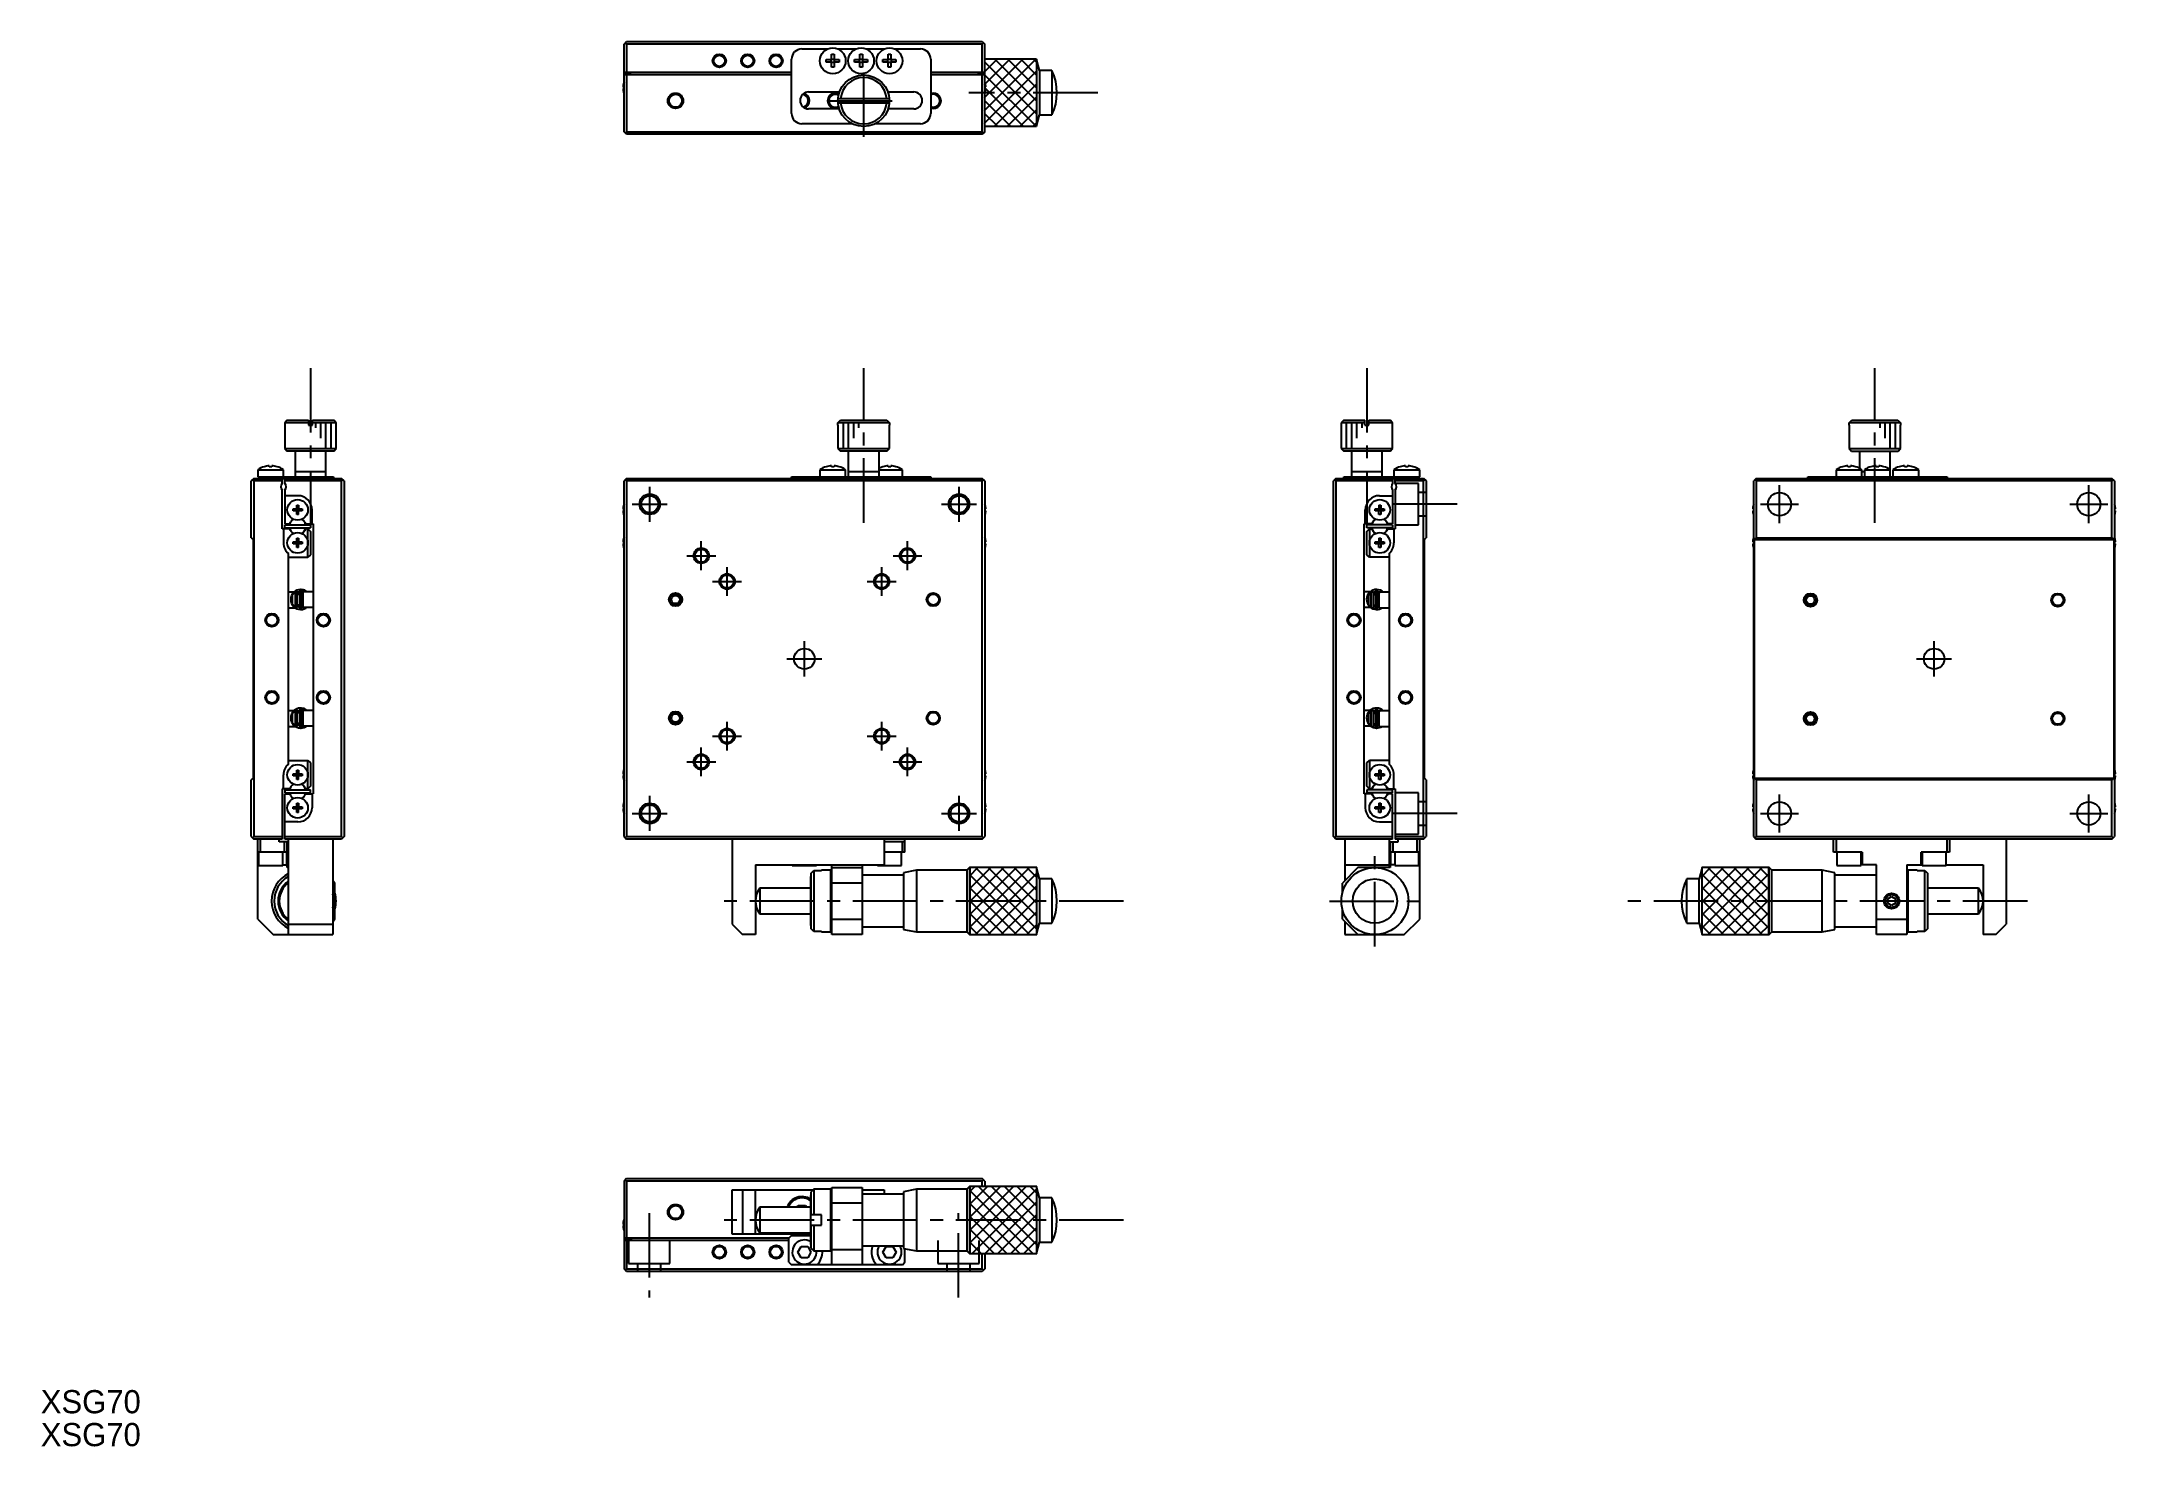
# Model space of a CAD drawing. Extents: x -13 to 389, y 6 to 278.
import ezdxf

# ---------------------------------------------------------------- set-up
doc = ezdxf.new("R2010")
doc.units = 0
doc.header["$LTSCALE"] = 10
doc.linetypes.add('CENTER', pattern=[2, 1.25, -0.25, 0.25, -0.25])
doc.linetypes.add('DASHED', pattern=[3.5, 2, -1.5])
doc.layers.get('0').update_dxf_attribs({"linetype": 'CONTINUOUS'})
doc.layers.add('CENTER', color=1, linetype='CENTER')
doc.styles.get("Standard").update_dxf_attribs({"font": 'FGP教科書体NT-M'})

msp = doc.modelspace()

# ---------------------------------------------------------------- texts
at = {"color": 7}
for p in [(-13.314381, 12.044145), (-13.314381, 5.660521)]:
    msp.add_text('XSG70', height=4.5, dxfattribs=at).set_placement(p)

# ---------------------------------------------------------------- linework, layer by layer
at = {"color": 7, "linetype": 'CONTINUOUS'}
for p, q in [((99.836195, 277.702007), (100.336195, 278.202007)), ((99.836195, 260.702007), (99.836195, 277.702007)), ((100.086195, 277.952007), (100.336195, 277.702007)), ((100.336195, 278.202007), (169.336195, 278.202007)), ((169.336195, 277.702007), (100.336195, 277.702007)), ((100.336195, 277.702007), (100.336195, 272.202007)), ((169.336195, 278.202007), (169.836195, 277.702007)), ((169.336195, 277.702007), (169.586195, 277.952007)), ((169.336195, 272.202007), (169.336195, 277.702007)), ((169.836195, 260.702007), (169.836195, 277.702007)), ((132.336195, 264.252007), (132.336195, 274.752007)), ((134.336195, 276.752007), (139.356399, 276.752007)), ((139.077606, 274.192007), (139.077606, 274.712007)), ((139.077606, 274.712007), (140.076195, 274.712007)), ((140.076195, 274.192007), (139.077606, 274.192007)), ((140.03482, 274.192007), (140.03482, 274.712007)), ((140.076195, 275.710596), (140.596195, 275.710596)), ((140.076195, 274.712007), (140.076195, 275.710596)), ((140.076195, 274.753382), (140.596195, 274.753382)), ((140.076195, 273.193417), (140.076195, 274.192007)), ((140.596195, 274.150632), (140.076195, 274.150632)), ((140.596195, 275.710596), (140.596195, 274.712007)), ((140.596195, 274.712007), (141.594785, 274.712007)), ((140.596195, 274.192007), (140.596195, 273.193417)), ((141.594785, 274.192007), (140.596195, 274.192007)), ((140.63757, 274.712007), (140.63757, 274.192007)), ((141.315991, 276.752007), (144.856399, 276.752007)), ((141.594785, 274.712007), (141.594785, 274.192007)), ((144.577606, 274.192007), (144.577606, 274.712007)), ((144.577606, 274.712007), (145.576195, 274.712007)), ((145.576195, 274.192007), (144.577606, 274.192007)), ((145.53482, 274.192007), (145.53482, 274.712007)), ((145.576195, 275.710596), (146.096195, 275.710596)), ((145.576195, 274.712007), (145.576195, 275.710596)), ((145.576195, 274.753382), (146.096195, 274.753382)), ((145.576195, 273.193417), (145.576195, 274.192007)), ((146.096195, 274.150632), (145.576195, 274.150632)), ((146.096195, 275.710596), (146.096195, 274.712007)), ((146.096195, 274.712007), (147.094785, 274.712007)), ((146.096195, 274.192007), (146.096195, 273.193417)), ((147.094785, 274.192007), (146.096195, 274.192007)), ((146.13757, 274.712007), (146.13757, 274.192007)), ((146.815991, 276.752007), (150.356399, 276.752007)), ((147.094785, 274.712007), (147.094785, 274.192007)), ((150.077606, 274.192007), (150.077606, 274.712007)), ((150.077606, 274.712007), (151.076195, 274.712007)), ((151.076195, 274.192007), (150.077606, 274.192007)), ((151.03482, 274.192007), (151.03482, 274.712007)), ((151.076195, 275.710596), (151.596195, 275.710596)), ((151.076195, 274.712007), (151.076195, 275.710596)), ((151.076195, 274.753382), (151.596195, 274.753382)), ((151.076195, 273.193417), (151.076195, 274.192007)), ((151.596195, 274.150632), (151.076195, 274.150632)), ((151.596195, 275.710596), (151.596195, 274.712007)), ((151.596195, 274.712007), (152.594785, 274.712007)), ((151.596195, 274.192007), (151.596195, 273.193417)), ((152.594785, 274.192007), (151.596195, 274.192007)), ((151.63757, 274.712007), (151.63757, 274.192007)), ((152.315991, 276.752007), (157.336195, 276.752007)), ((152.594785, 274.712007), (152.594785, 274.192007)), ((159.336195, 274.752007), (159.336195, 264.252007)), ((179.836202, 274.752006), (169.836195, 274.752006)), ((179.836202, 274.752006), (179.836202, 261.752008)), ((180.42569, 272.552007), (179.836202, 274.752006)), ((99.762051, 270.090623), (99.766674, 270.088368)), ((132.336195, 272.202007), (99.836195, 272.202007)), ((99.836195, 271.952007), (101.236195, 271.952007)), ((132.336195, 271.702007), (99.836195, 271.702007)), ((100.336195, 271.702007), (100.336195, 260.702007)), ((101.236195, 271.702007), (101.236195, 271.952007)), ((140.596195, 273.193417), (140.076195, 273.193417)), ((146.096195, 273.193417), (145.576195, 273.193417)), ((151.596195, 273.193417), (151.076195, 273.193417)), ((169.836195, 272.202007), (159.336195, 272.202007)), ((169.836195, 271.702007), (159.336195, 271.702007)), ((169.836195, 271.952007), (168.436195, 271.952007)), ((168.436195, 271.702007), (168.436195, 271.952007)), ((169.336195, 260.702007), (169.336195, 271.702007)), ((169.905717, 270.088368), (169.910339, 270.090623)), ((180.42569, 272.552007), (180.42569, 263.952007)), ((182.836201, 272.552007), (180.42569, 272.552007)), ((182.836201, 272.552007), (182.836201, 263.952007)), ((99.646336, 269.382007), (99.766674, 269.382007)), ((99.766674, 269.022007), (99.646336, 269.022007)), ((99.766674, 268.315645), (99.762051, 268.313391)), ((99.766674, 269.382007), (99.766674, 269.022007)), ((135.636195, 268.402007), (141.634068, 268.402007)), ((151.32017, 267.102007), (141.352221, 267.102007)), ((141.352221, 266.302007), (151.32017, 266.302007)), ((151.038322, 268.402007), (156.036195, 268.402007)), ((169.905717, 269.382007), (170.026054, 269.382007)), ((169.905717, 269.022007), (169.905717, 269.382007)), ((170.026054, 269.022007), (169.905717, 269.022007)), ((169.910339, 268.313391), (169.905717, 268.315645)), ((144.056393, 262.252007), (134.336195, 262.252007)), ((141.599108, 265.102007), (135.636195, 265.102007)), ((157.336195, 262.252007), (148.615998, 262.252007)), ((156.036195, 265.102007), (151.073283, 265.102007)), ((169.836195, 261.752008), (179.836202, 261.752008)), ((179.836202, 261.752008), (180.42569, 263.952007)), ((180.42569, 263.952007), (182.836201, 263.952007)), ((100.336195, 260.202007), (99.836195, 260.702007)), ((100.336195, 260.702007), (100.086195, 260.452007)), ((100.336195, 260.702007), (169.336195, 260.702007)), ((169.336195, 260.202007), (100.336195, 260.202007)), ((169.586195, 260.452007), (169.336195, 260.702007)), ((169.836195, 260.702007), (169.336195, 260.202007)), ((34.516105, 204.726828), (34.016105, 204.226828)), ((38.616105, 204.226828), (34.016105, 204.226828)), ((34.016105, 204.226828), (34.016105, 199.226828)), ((34.516105, 204.726828), (38.616105, 204.726828)), ((38.616105, 204.726828), (38.616105, 203.726828)), ((38.616105, 203.726828), (39.416105, 203.726828)), ((39.416105, 204.726828), (43.516105, 204.726828)), ((39.416105, 203.726828), (39.416105, 204.726828)), ((44.016105, 204.226828), (39.416105, 204.226828)), ((44.016105, 204.226828), (43.516105, 204.726828)), ((44.016105, 199.226828), (44.016105, 204.226828)), ((141.336195, 203.726828), (141.336195, 199.226828)), ((141.336195, 203.726828), (141.352221, 203.726828)), ((141.352221, 204.226828), (141.854008, 204.726828)), ((151.32017, 204.226828), (141.352221, 204.226828)), ((141.352221, 203.726828), (141.352221, 204.226828)), ((141.854008, 204.726828), (150.818382, 204.726828)), ((150.818382, 204.726828), (151.32017, 204.226828)), ((151.32017, 204.226828), (151.32017, 203.726828)), ((151.32017, 203.726828), (151.336195, 203.726828)), ((151.336195, 199.226828), (151.336195, 203.726828)), ((239.458099, 204.726828), (238.958099, 204.226828)), ((243.558099, 204.226828), (238.958099, 204.226828)), ((238.958099, 204.226828), (238.958099, 199.226828)), ((239.458099, 204.726828), (243.558099, 204.726828)), ((243.558099, 203.726828), (243.558099, 204.726828)), ((243.558099, 203.726828), (244.358099, 203.726828)), ((244.358099, 204.726828), (248.458099, 204.726828)), ((244.358099, 203.726828), (244.358099, 204.726828)), ((248.958099, 204.226828), (244.358099, 204.226828)), ((248.958099, 204.226828), (248.458099, 204.726828)), ((248.958099, 199.226828), (248.958099, 204.226828)), ((337.513331, 203.726828), (337.529356, 203.726828)), ((337.513331, 203.726828), (337.513331, 199.226828)), ((337.529356, 204.226828), (338.031144, 204.726828)), ((337.529356, 203.726828), (337.529356, 204.226828)), ((347.497305, 204.226828), (337.529356, 204.226828)), ((338.031144, 204.726828), (346.995518, 204.726828)), ((346.995518, 204.726828), (347.497305, 204.226828)), ((347.497305, 204.226828), (347.497305, 203.726828)), ((347.497305, 203.726828), (347.513331, 203.726828)), ((347.513331, 199.226828), (347.513331, 203.726828)), ((34.016105, 199.226828), (34.516105, 198.726828)), ((34.016105, 199.226828), (44.016105, 199.226828)), ((43.516105, 198.726828), (34.516105, 198.726828)), ((36.016105, 198.726828), (36.016105, 193.726828)), ((42.016105, 193.726828), (42.016105, 198.726828)), ((43.516105, 198.726828), (44.016105, 199.226828)), ((141.336195, 199.226828), (151.336195, 199.226828)), ((141.336195, 199.226828), (141.836195, 198.726828)), ((150.836195, 198.726828), (141.836195, 198.726828)), ((143.336195, 198.726828), (143.336195, 193.726828)), ((149.336195, 193.726828), (149.336195, 198.726828)), ((150.836195, 198.726828), (151.336195, 199.226828)), ((238.958099, 199.226828), (248.958099, 199.226828)), ((238.958099, 199.226828), (239.458099, 198.726828)), ((248.458099, 198.726828), (239.458099, 198.726828)), ((240.958099, 198.726828), (240.958099, 193.726828)), ((246.958099, 193.726828), (246.958099, 198.726828)), ((248.458099, 198.726828), (248.958099, 199.226828)), ((337.513331, 199.226828), (347.513331, 199.226828)), ((337.513331, 199.226828), (338.013331, 198.726828)), ((338.013331, 198.726828), (347.013331, 198.726828)), ((339.513331, 198.726828), (339.513331, 195.407957)), ((345.513331, 193.726828), (345.513331, 198.726828)), ((347.013331, 198.726828), (347.513331, 199.226828)), ((28.016105, 193.426828), (27.516105, 192.926828)), ((28.016105, 192.926828), (27.766105, 193.176828)), ((28.016105, 193.426828), (45.016105, 193.426828)), ((28.766105, 195.118485), (33.766105, 195.118485)), ((28.766105, 195.118485), (28.766105, 193.726828)), ((28.766105, 193.726828), (43.466105, 193.726828)), ((28.966105, 193.426828), (28.966105, 193.726828)), ((30.007516, 195.689409), (30.004172, 195.696264)), ((31.006105, 195.689409), (31.006105, 195.861781)), ((31.526105, 195.689409), (31.006105, 195.689409)), ((31.526105, 195.861781), (31.526105, 195.689409)), ((32.528038, 195.696264), (32.524695, 195.689409)), ((33.516105, 192.488266), (33.516105, 193.426828)), ((33.766105, 193.726828), (33.766105, 195.118485)), ((34.016105, 192.488266), (34.016105, 193.426828)), ((42.016105, 194.726828), (36.016105, 194.726828)), ((43.466105, 193.726828), (43.466105, 193.426828)), ((45.516105, 192.926828), (45.016105, 193.426828)), ((45.266105, 193.176828), (45.016105, 192.926828)), ((100.336195, 193.426828), (99.836195, 192.926828)), ((100.336195, 192.926828), (100.086195, 193.176828)), ((100.336195, 193.426828), (169.336195, 193.426828)), ((132.336195, 193.426828), (132.336195, 193.726828)), ((132.336195, 193.726828), (159.336195, 193.726828)), ((137.836195, 195.118485), (142.836195, 195.118485)), ((137.836195, 195.118485), (137.836195, 193.726828)), ((139.077606, 195.689409), (139.074262, 195.696264)), ((140.076195, 195.689409), (140.076195, 195.861781)), ((140.596195, 195.689409), (140.076195, 195.689409)), ((140.596195, 195.861781), (140.596195, 195.689409)), ((141.598128, 195.696264), (141.594785, 195.689409)), ((142.836195, 193.726828), (142.836195, 195.118485)), ((149.336195, 194.726828), (143.336195, 194.726828)), ((149.336195, 195.118485), (153.836195, 195.118485)), ((150.077606, 195.689409), (150.074262, 195.696264)), ((151.076195, 195.689409), (151.076195, 195.861781)), ((151.596195, 195.689409), (151.076195, 195.689409)), ((151.596195, 195.861781), (151.596195, 195.689409)), ((152.598128, 195.696264), (152.594785, 195.689409)), ((153.836195, 193.726828), (153.836195, 195.118485)), ((159.336195, 193.726828), (159.336195, 193.426828)), ((169.836195, 192.926828), (169.336195, 193.426828)), ((169.586195, 193.176828), (169.336195, 192.926828)), ((237.958099, 193.426828), (237.458099, 192.926828)), ((237.958099, 192.926828), (237.708099, 193.176828)), ((237.958099, 193.426828), (254.958099, 193.426828)), ((239.508099, 193.426828), (239.508099, 193.726828)), ((239.508099, 193.726828), (254.208099, 193.726828)), ((246.958099, 194.726828), (240.958099, 194.726828)), ((248.958099, 193.426828), (248.958099, 192.488266)), ((249.208099, 195.118485), (254.208099, 195.118485)), ((249.208099, 195.118485), (249.208099, 193.726828)), ((249.458099, 192.488266), (249.458099, 193.426828)), ((250.44951, 195.689409), (250.446167, 195.696264)), ((251.448099, 195.689409), (251.448099, 195.861781)), ((251.968099, 195.689409), (251.448099, 195.689409)), ((251.968099, 195.861781), (251.968099, 195.689409)), ((252.970032, 195.696264), (252.966689, 195.689409)), ((254.008099, 193.726828), (254.008099, 193.426828)), ((254.208099, 193.726828), (254.208099, 195.118485)), ((254.958099, 193.426828), (255.458099, 192.926828)), ((255.208099, 193.176828), (254.958099, 192.926828)), ((319.513331, 193.426828), (319.013331, 192.926828)), ((319.513331, 192.926828), (319.263331, 193.176828)), ((319.513331, 193.426828), (388.513331, 193.426828)), ((329.513331, 193.426828), (329.513331, 193.726828)), ((329.513331, 193.726828), (356.513331, 193.726828)), ((335.013331, 195.118485), (335.013331, 193.726828)), ((335.013331, 195.118485), (340.013331, 195.118485)), ((336.254741, 195.689409), (336.251398, 195.696264)), ((337.253331, 195.689409), (337.253331, 195.861781)), ((337.773331, 195.689409), (337.253331, 195.689409)), ((337.773331, 195.861781), (337.773331, 195.689409)), ((338.775264, 195.696264), (338.77192, 195.689409)), ((340.013331, 193.726828), (340.013331, 195.118485)), ((340.513331, 194.726828), (340.013331, 194.726828)), ((340.513331, 195.118485), (340.513331, 193.726828)), ((340.513331, 195.118485), (345.513331, 195.118485)), ((341.754741, 195.689409), (341.751398, 195.696264)), ((342.753331, 195.689409), (342.753331, 195.861781)), ((343.273331, 195.689409), (342.753331, 195.689409)), ((343.273331, 195.861781), (343.273331, 195.689409)), ((344.275264, 195.696264), (344.27192, 195.689409)), ((346.013331, 195.118485), (346.013331, 193.726828)), ((346.013331, 195.118485), (351.013331, 195.118485)), ((347.254741, 195.689409), (347.251398, 195.696264)), ((348.253331, 195.689409), (348.253331, 195.861781)), ((348.773331, 195.689409), (348.253331, 195.689409)), ((348.773331, 195.861781), (348.773331, 195.689409)), ((349.775264, 195.696264), (349.77192, 195.689409)), ((351.013331, 193.726828), (351.013331, 195.118485)), ((356.513331, 193.726828), (356.513331, 193.426828)), ((389.013331, 192.926828), (388.513331, 193.426828)), ((388.763331, 193.176828), (388.513331, 192.926828)), ((27.516105, 181.926828), (27.516105, 192.926828)), ((33.516105, 192.926828), (28.016105, 192.926828)), ((28.016105, 192.926828), (28.016105, 123.926828)), ((33.516105, 183.626828), (33.516105, 191.16539)), ((45.016105, 192.926828), (34.016105, 192.926828)), ((34.016105, 191.16539), (34.016105, 184.626828)), ((36.566105, 190.076828), (34.016105, 190.076828)), ((45.016105, 123.926828), (45.016105, 192.926828)), ((45.516105, 192.926828), (45.516105, 123.926828)), ((99.836195, 123.926828), (99.836195, 192.926828)), ((100.336195, 192.926828), (100.336195, 123.926828)), ((169.336195, 192.926828), (100.336195, 192.926828)), ((169.336195, 123.926828), (169.336195, 192.926828)), ((169.836195, 192.926828), (169.836195, 123.926828)), ((237.458099, 123.926828), (237.458099, 192.926828)), ((248.958099, 192.926828), (237.958099, 192.926828)), ((237.958099, 192.926828), (237.958099, 123.926828)), ((246.408099, 190.076828), (248.958099, 190.076828)), ((248.958099, 191.16539), (248.958099, 184.626828)), ((254.958099, 192.926828), (249.458099, 192.926828)), ((249.458099, 191.16539), (249.458099, 183.626828)), ((254.958099, 123.926828), (254.958099, 192.926828)), ((255.458099, 192.926828), (255.458099, 181.926828)), ((319.013331, 123.926828), (319.013331, 192.926828)), ((388.513331, 192.926828), (319.513331, 192.926828)), ((319.513331, 192.926828), (319.513331, 181.926828)), ((388.513331, 181.926828), (388.513331, 192.926828)), ((389.013331, 192.926828), (389.013331, 123.926828)), ((35.629744, 187.506828), (36.336105, 187.506828)), ((35.629744, 187.146828), (35.629744, 187.506828)), ((36.336105, 187.146828), (35.629744, 187.146828)), ((36.336105, 188.21319), (36.696105, 188.21319)), ((36.336105, 187.506828), (36.336105, 188.21319)), ((36.346477, 187.496456), (36.336105, 187.506828)), ((36.346477, 187.1572), (36.336105, 187.146828)), ((36.336105, 186.440467), (36.336105, 187.146828)), ((36.696105, 186.440467), (36.336105, 186.440467)), ((36.346477, 187.1572), (36.346477, 187.496456)), ((36.346477, 187.496456), (36.685733, 187.496456)), ((36.685733, 187.1572), (36.346477, 187.1572)), ((36.685733, 187.496456), (36.696105, 187.506828)), ((36.685733, 187.496456), (36.685733, 187.1572)), ((36.685733, 187.1572), (36.696105, 187.146828)), ((36.696105, 188.21319), (36.696105, 187.506828)), ((36.696105, 187.506828), (37.402467, 187.506828)), ((37.402467, 187.146828), (36.696105, 187.146828)), ((36.696105, 186.440467), (36.696105, 187.146828)), ((37.402467, 187.506828), (37.402467, 187.146828)), ((39.316105, 184.626828), (39.316105, 187.326828)), ((99.646336, 187.506828), (99.766674, 187.506828)), ((99.766674, 187.146828), (99.646336, 187.146828)), ((99.762051, 188.215444), (99.766674, 188.21319)), ((99.766674, 186.440467), (99.762051, 186.438212)), ((99.766674, 187.506828), (99.766674, 187.146828)), ((169.905717, 188.21319), (169.910339, 188.215444)), ((169.905717, 187.146828), (169.905717, 187.506828)), ((169.905717, 187.506828), (170.026054, 187.506828)), ((170.026054, 187.146828), (169.905717, 187.146828)), ((169.910339, 186.438212), (169.905717, 186.440467)), ((243.658099, 184.626828), (243.658099, 187.326828)), ((245.571738, 187.146828), (245.571738, 187.506828)), ((245.571738, 187.506828), (246.278099, 187.506828)), ((246.278099, 187.146828), (245.571738, 187.146828)), ((246.278099, 188.21319), (246.638099, 188.21319)), ((246.278099, 188.21319), (246.278099, 187.506828)), ((246.288472, 187.496456), (246.278099, 187.506828)), ((246.288472, 187.1572), (246.278099, 187.146828)), ((246.278099, 186.440467), (246.278099, 187.146828)), ((246.638099, 186.440467), (246.278099, 186.440467)), ((246.288472, 187.496456), (246.627727, 187.496456)), ((246.288472, 187.1572), (246.288472, 187.496456)), ((246.627727, 187.1572), (246.288472, 187.1572)), ((246.627727, 187.496456), (246.638099, 187.506828)), ((246.627727, 187.496456), (246.627727, 187.1572)), ((246.627727, 187.1572), (246.638099, 187.146828)), ((246.638099, 188.21319), (246.638099, 187.506828)), ((246.638099, 187.506828), (247.344461, 187.506828)), ((246.638099, 187.146828), (246.638099, 186.440467)), ((247.344461, 187.146828), (246.638099, 187.146828)), ((247.344461, 187.506828), (247.344461, 187.146828)), ((318.823472, 187.506828), (318.943809, 187.506828)), ((318.943809, 187.146828), (318.823472, 187.146828)), ((318.939187, 188.215444), (318.943809, 188.21319)), ((318.943809, 186.440467), (318.939187, 186.438212)), ((318.943809, 187.506828), (318.943809, 187.146828)), ((389.082852, 188.21319), (389.087475, 188.215444)), ((389.082852, 187.506828), (389.20319, 187.506828)), ((389.082852, 187.146828), (389.082852, 187.506828)), ((389.20319, 187.146828), (389.082852, 187.146828)), ((389.087475, 186.438212), (389.082852, 186.440467)), ((27.516105, 181.926828), (27.866105, 181.576828)), ((27.866105, 181.576828), (27.866105, 135.276828)), ((34.971693, 183.626828), (33.516105, 183.626828)), ((33.766105, 183.626828), (33.766105, 180.926828)), ((34.016105, 184.626828), (34.971693, 184.626828)), ((34.016105, 184.426828), (39.016105, 184.426828)), ((34.016105, 183.826828), (34.016105, 184.426828)), ((34.016105, 183.826828), (39.016105, 183.826828)), ((34.971693, 184.626828), (35.14129, 184.920578)), ((35.14129, 183.333078), (34.971693, 183.626828)), ((35.629744, 181.106828), (36.336105, 181.106828)), ((35.629744, 180.746828), (35.629744, 181.106828)), ((36.336105, 181.81319), (36.696105, 181.81319)), ((36.336105, 181.106828), (36.336105, 181.81319)), ((36.346477, 181.096456), (36.336105, 181.106828)), ((36.346477, 180.7572), (36.346477, 181.096456)), ((36.346477, 181.096456), (36.685733, 181.096456)), ((36.685733, 181.096456), (36.696105, 181.106828)), ((36.685733, 181.096456), (36.685733, 180.7572)), ((36.696105, 181.81319), (36.696105, 181.106828)), ((36.696105, 181.106828), (37.402467, 181.106828)), ((37.402467, 181.106828), (37.402467, 180.746828)), ((37.89092, 184.920578), (38.060517, 184.626828)), ((38.060517, 183.626828), (37.89092, 183.333078)), ((38.060517, 184.626828), (39.516105, 184.626828)), ((38.516105, 183.626828), (38.060517, 183.626828)), ((38.516105, 183.626828), (39.016105, 183.126828)), ((38.516105, 178.126828), (38.516105, 183.626828)), ((39.016105, 184.426828), (39.016105, 183.826828)), ((39.016105, 183.126828), (39.016105, 178.626828)), ((39.516105, 184.626828), (39.516105, 132.226828)), ((99.646336, 181.106828), (99.766674, 181.106828)), ((99.762051, 181.815444), (99.766674, 181.81319)), ((99.766674, 181.106828), (99.766674, 180.746828)), ((169.905717, 181.81319), (169.910339, 181.815444)), ((169.905717, 180.746828), (169.905717, 181.106828)), ((169.905717, 181.106828), (170.026054, 181.106828)), ((243.458099, 132.226828), (243.458099, 184.626828)), ((244.913688, 184.626828), (243.458099, 184.626828)), ((243.958099, 183.826828), (243.958099, 184.426828)), ((248.958099, 184.426828), (243.958099, 184.426828)), ((248.958099, 183.826828), (243.958099, 183.826828)), ((243.958099, 183.126828), (244.458099, 183.626828)), ((243.958099, 178.626828), (243.958099, 183.126828)), ((244.458099, 183.626828), (244.913688, 183.626828)), ((244.458099, 183.626828), (244.458099, 178.126828)), ((245.083284, 184.920578), (244.913688, 184.626828)), ((244.913688, 183.626828), (245.083284, 183.333078)), ((245.571738, 180.746828), (245.571738, 181.106828)), ((245.571738, 181.106828), (246.278099, 181.106828)), ((246.278099, 181.81319), (246.638099, 181.81319)), ((246.278099, 181.81319), (246.278099, 181.106828)), ((246.288472, 181.096456), (246.278099, 181.106828)), ((246.288472, 181.096456), (246.627727, 181.096456)), ((246.288472, 180.7572), (246.288472, 181.096456)), ((246.627727, 181.096456), (246.638099, 181.106828)), ((246.627727, 181.096456), (246.627727, 180.7572)), ((246.638099, 181.81319), (246.638099, 181.106828)), ((246.638099, 181.106828), (247.344461, 181.106828)), ((247.344461, 181.106828), (247.344461, 180.746828)), ((248.002511, 184.626828), (247.832915, 184.920578)), ((247.832915, 183.333078), (248.002511, 183.626828)), ((248.958099, 184.626828), (248.002511, 184.626828)), ((248.002511, 183.626828), (249.458099, 183.626828)), ((248.958099, 184.426828), (248.958099, 183.826828)), ((249.208099, 183.626828), (249.208099, 180.926828)), ((255.108099, 181.576828), (255.458099, 181.926828)), ((255.108099, 135.276828), (255.108099, 181.576828)), ((318.823472, 181.106828), (318.943809, 181.106828)), ((318.939187, 181.815444), (318.943809, 181.81319)), ((318.943809, 181.106828), (318.943809, 180.746828)), ((319.163331, 181.576828), (319.513331, 181.926828)), ((319.163331, 135.276828), (319.163331, 181.576828)), ((319.163331, 181.576828), (388.863331, 181.576828)), ((319.513331, 181.926828), (388.513331, 181.926828)), ((388.513331, 181.926828), (388.863331, 181.576828)), ((388.863331, 181.576828), (388.863331, 135.276828)), ((389.082852, 181.81319), (389.087475, 181.815444)), ((389.082852, 181.106828), (389.20319, 181.106828)), ((389.082852, 180.746828), (389.082852, 181.106828)), ((34.716105, 138.00589), (34.716105, 178.847766)), ((34.716105, 178.126828), (38.516105, 178.126828)), ((36.336105, 180.746828), (35.629744, 180.746828)), ((36.346477, 180.7572), (36.336105, 180.746828)), ((36.336105, 180.040467), (36.336105, 180.746828)), ((36.696105, 180.040467), (36.336105, 180.040467)), ((36.685733, 180.7572), (36.346477, 180.7572)), ((36.685733, 180.7572), (36.696105, 180.746828)), ((37.402467, 180.746828), (36.696105, 180.746828)), ((36.696105, 180.040467), (36.696105, 180.746828)), ((39.016105, 178.626828), (38.516105, 178.126828)), ((99.766674, 180.746828), (99.646336, 180.746828)), ((99.766674, 180.040467), (99.762051, 180.038212)), ((170.026054, 180.746828), (169.905717, 180.746828)), ((169.910339, 180.038212), (169.905717, 180.040467)), ((244.458099, 178.126828), (243.958099, 178.626828)), ((248.258099, 178.126828), (244.458099, 178.126828)), ((246.278099, 180.746828), (245.571738, 180.746828)), ((246.288472, 180.7572), (246.278099, 180.746828)), ((246.278099, 180.040467), (246.278099, 180.746828)), ((246.638099, 180.040467), (246.278099, 180.040467)), ((246.627727, 180.7572), (246.288472, 180.7572)), ((246.627727, 180.7572), (246.638099, 180.746828)), ((246.638099, 180.746828), (246.638099, 180.040467)), ((247.344461, 180.746828), (246.638099, 180.746828)), ((248.258099, 178.847766), (248.258099, 138.00589)), ((318.943809, 180.746828), (318.823472, 180.746828)), ((318.943809, 180.040467), (318.939187, 180.038212)), ((389.20319, 180.746828), (389.082852, 180.746828)), ((389.087475, 180.038212), (389.082852, 180.040467)), ((35.764788, 171.326828), (34.716105, 171.326828)), ((35.516105, 170.843343), (36.016105, 171.372511)), ((35.516105, 169.010313), (35.516105, 170.843343)), ((36.016105, 168.481145), (35.516105, 169.010313)), ((36.516105, 171.426828), (36.016105, 171.426828)), ((36.016105, 171.426828), (36.016105, 168.426828)), ((36.515915, 171.369149), (36.92759, 171.480364)), ((36.516105, 168.426828), (36.516105, 171.426828)), ((36.716105, 171.326828), (36.516105, 171.326828)), ((36.927611, 170.926828), (36.516105, 170.926828)), ((36.716105, 170.926828), (36.716105, 171.326828)), ((36.927611, 171.686737), (36.927611, 168.186737)), ((37.897298, 171.719797), (37.149759, 171.880454)), ((37.324244, 171.714032), (37.316095, 171.710107)), ((37.317611, 168.186737), (37.317611, 171.686737)), ((37.317611, 171.085056), (37.317945, 171.09929)), ((37.516105, 170.926828), (37.317611, 170.926828)), ((37.317945, 171.09929), (37.319007, 171.114279)), ((37.319007, 171.114279), (37.320794, 171.129197)), ((37.320794, 171.129197), (37.323303, 171.144009)), ((37.323303, 171.144009), (37.326527, 171.158681)), ((37.355616, 171.727943), (37.324244, 171.714032)), ((37.326527, 171.158681), (37.33046, 171.173177)), ((37.33046, 171.173177), (37.335092, 171.187463)), ((37.335092, 171.187463), (37.340414, 171.201506)), ((37.340414, 171.201506), (37.346414, 171.215272)), ((37.346414, 171.215272), (37.353078, 171.228729)), ((37.353078, 171.228729), (37.360393, 171.241843)), ((37.387632, 171.740269), (37.355616, 171.727943)), ((37.360393, 171.241843), (37.368341, 171.254583)), ((37.368341, 171.254583), (37.376906, 171.266918)), ((37.376906, 171.266918), (37.386068, 171.278817)), ((37.386068, 171.278817), (37.395806, 171.290251)), ((37.420212, 171.750978), (37.387632, 171.740269)), ((37.395806, 171.290251), (37.406099, 171.301191)), ((37.406099, 171.301191), (37.416922, 171.311609)), ((37.416922, 171.311609), (37.428252, 171.321478)), ((37.453277, 171.760045), (37.420212, 171.750978)), ((37.428252, 171.321478), (37.440062, 171.330772)), ((37.440062, 171.330772), (37.452324, 171.339466)), ((37.452324, 171.339466), (37.465008, 171.347539)), ((37.486745, 171.767449), (37.453277, 171.760045)), ((37.465008, 171.347539), (37.478085, 171.354966)), ((37.478085, 171.354966), (37.491523, 171.361728)), ((37.520535, 171.773172), (37.486745, 171.767449)), ((37.491523, 171.361728), (37.505289, 171.367806)), ((37.505289, 171.367806), (37.516082, 171.372006)), ((37.516105, 171.426828), (37.516105, 168.426828)), ((39.516105, 171.426828), (37.516105, 171.426828)), ((37.554564, 171.777199), (37.520535, 171.773172)), ((37.588749, 171.779521), (37.554564, 171.777199)), ((37.623006, 171.780132), (37.588749, 171.779521)), ((37.657252, 171.779031), (37.623006, 171.780132)), ((37.691403, 171.77622), (37.657252, 171.779031)), ((37.725375, 171.771705), (37.691403, 171.77622)), ((37.759085, 171.765498), (37.725375, 171.771705)), ((37.792452, 171.757612), (37.759085, 171.765498)), ((37.788016, 171.438226), (37.781837, 171.426828)), ((37.79435, 171.450341), (37.788016, 171.438226)), ((37.896684, 171.720074), (37.792405, 171.426818)), ((37.825391, 171.748067), (37.792452, 171.757612)), ((37.800797, 171.463091), (37.79435, 171.450341)), ((37.807315, 171.476393), (37.800797, 171.463091)), ((37.813859, 171.490156), (37.807315, 171.476393)), ((37.820386, 171.504289), (37.813859, 171.490156)), ((37.826852, 171.518698), (37.820386, 171.504289)), ((37.857822, 171.736885), (37.825391, 171.748067)), ((37.833214, 171.533286), (37.826852, 171.518698)), ((37.83943, 171.547956), (37.833214, 171.533286)), ((37.845458, 171.562609), (37.83943, 171.547956)), ((37.851257, 171.577149), (37.845458, 171.562609)), ((37.85679, 171.591477), (37.851257, 171.577149)), ((37.862018, 171.605498), (37.85679, 171.591477)), ((37.887999, 171.72481), (37.857822, 171.736885)), ((37.866908, 171.619119), (37.862018, 171.605498)), ((37.871426, 171.632248), (37.866908, 171.619119)), ((37.875543, 171.644798), (37.871426, 171.632248)), ((37.87923, 171.656685), (37.875543, 171.644798)), ((37.882464, 171.667829), (37.87923, 171.656685)), ((37.885222, 171.678156), (37.882464, 171.667829)), ((37.887486, 171.687597), (37.885222, 171.678156)), ((37.886733, 171.725078), (37.888672, 171.724421)), ((37.889241, 171.696089), (37.887486, 171.687597)), ((38.370542, 171.427051), (37.887579, 171.723999)), ((37.888672, 171.724421), (37.890094, 171.722569)), ((37.890475, 171.703575), (37.889241, 171.696089)), ((37.890094, 171.722569), (37.890989, 171.719534)), ((37.891181, 171.710005), (37.890475, 171.703575)), ((37.890989, 171.719534), (37.891352, 171.715337)), ((37.891352, 171.715337), (37.891181, 171.710005)), ((37.916875, 171.71117), (37.897298, 171.719797)), ((244.60397, 171.426828), (243.458099, 171.426828)), ((244.258099, 170.743343), (244.758099, 171.272511)), ((244.258099, 170.743343), (244.258099, 168.910313)), ((245.258099, 171.326828), (244.758099, 171.326828)), ((244.758099, 171.326828), (244.758099, 168.326828)), ((245.086625, 171.723999), (245.068667, 171.716204)), ((245.080589, 171.720622), (245.07752, 171.720074)), ((245.142403, 171.746), (245.086206, 171.72481)), ((245.153348, 171.326892), (245.656552, 171.480371)), ((245.238352, 171.365983), (245.239852, 171.366361)), ((245.239617, 171.366251), (245.254178, 171.372031)), ((245.254178, 171.372031), (245.268444, 171.376857)), ((245.258099, 168.326828), (245.258099, 171.326828)), ((245.656593, 170.826828), (245.258099, 170.826828)), ((245.268444, 171.376857), (245.282941, 171.380954)), ((245.282941, 171.380954), (245.297632, 171.384309)), ((245.297632, 171.384309), (245.312478, 171.386913)), ((245.312478, 171.386913), (245.327441, 171.388757)), ((245.327441, 171.388757), (245.342482, 171.389836)), ((245.342482, 171.389836), (245.357562, 171.390146)), ((245.357562, 171.390146), (245.37264, 171.389686)), ((245.37264, 171.389686), (245.387677, 171.388458)), ((245.387677, 171.388458), (245.402633, 171.386464)), ((245.402633, 171.386464), (245.417469, 171.383711)), ((245.417469, 171.383711), (245.432146, 171.380206)), ((245.432146, 171.380206), (245.446625, 171.375959)), ((245.446625, 171.375959), (245.46087, 171.370983)), ((245.458099, 170.826828), (245.458099, 171.372228)), ((245.656593, 170.926828), (245.458099, 170.926828)), ((245.46087, 171.370983), (245.474843, 171.365291)), ((245.474843, 171.365291), (245.488508, 171.3589)), ((245.488508, 171.3589), (245.501832, 171.351828)), ((245.501832, 171.351828), (245.514781, 171.344094)), ((245.514781, 171.344094), (245.527323, 171.335721)), ((245.527323, 171.335721), (245.539426, 171.326731)), ((245.539426, 171.326731), (245.551063, 171.317148)), ((245.551063, 171.317148), (245.562205, 171.306998)), ((245.562205, 171.306998), (245.572826, 171.296309)), ((245.572826, 171.296309), (245.582901, 171.285107)), ((245.582901, 171.285107), (245.592407, 171.273422)), ((245.592407, 171.273422), (245.601322, 171.261285)), ((245.601322, 171.261285), (245.609626, 171.248725)), ((245.609626, 171.248725), (245.617302, 171.235774)), ((245.617302, 171.235774), (245.624331, 171.222464)), ((245.624331, 171.222464), (245.630699, 171.208829)), ((245.630699, 171.208829), (245.636391, 171.194902)), ((245.636391, 171.194902), (245.641397, 171.180715)), ((245.641397, 171.180715), (245.645704, 171.166304)), ((245.645704, 171.166304), (245.649304, 171.151702)), ((245.649304, 171.151702), (245.65219, 171.136946)), ((245.65219, 171.136946), (245.654356, 171.122068)), ((245.654356, 171.122068), (245.655797, 171.107106)), ((245.655797, 171.107106), (245.65651, 171.092093)), ((245.65651, 171.092093), (245.656593, 171.085056)), ((245.656593, 171.686737), (245.656593, 168.186737)), ((246.046593, 168.186737), (246.046593, 171.686737)), ((246.258099, 170.926828), (246.046593, 170.926828)), ((246.258099, 170.826828), (246.046593, 170.826828)), ((246.046648, 171.480048), (246.550274, 171.326915)), ((248.258099, 171.326828), (246.258099, 171.326828)), ((246.258099, 171.326828), (246.258099, 168.326828)), ((246.458099, 171.369559), (246.458099, 171.326828)), ((34.716105, 168.326828), (36.034032, 168.326828)), ((36.016105, 168.426828), (36.516105, 168.426828)), ((36.927557, 168.393424), (36.515956, 168.50397)), ((36.516105, 168.926828), (36.927611, 168.926828)), ((36.716105, 168.434951), (36.716105, 168.926828)), ((36.716105, 168.826828), (36.927611, 168.826828)), ((37.317611, 168.926828), (37.516105, 168.926828)), ((37.317611, 168.826828), (37.516105, 168.826828)), ((37.317695, 168.78138), (37.317611, 168.788417)), ((37.318408, 168.766367), (37.317695, 168.78138)), ((37.319849, 168.751405), (37.318408, 168.766367)), ((37.322014, 168.736527), (37.319849, 168.751405)), ((37.3249, 168.721771), (37.322014, 168.736527)), ((37.328501, 168.707169), (37.3249, 168.721771)), ((37.332808, 168.692758), (37.328501, 168.707169)), ((37.337813, 168.678572), (37.332808, 168.692758)), ((37.343506, 168.664644), (37.337813, 168.678572)), ((37.349874, 168.651009), (37.343506, 168.664644)), ((37.356903, 168.637699), (37.349874, 168.651009)), ((37.364578, 168.624748), (37.356903, 168.637699)), ((37.372883, 168.612188), (37.364578, 168.624748)), ((37.381798, 168.600051), (37.372883, 168.612188)), ((37.391304, 168.588366), (37.381798, 168.600051)), ((37.401379, 168.577164), (37.391304, 168.588366)), ((37.412, 168.566475), (37.401379, 168.577164)), ((37.423141, 168.556325), (37.412, 168.566475)), ((37.434778, 168.546742), (37.423141, 168.556325)), ((37.446882, 168.537752), (37.434778, 168.546742)), ((37.459423, 168.529379), (37.446882, 168.537752)), ((37.472372, 168.521645), (37.459423, 168.529379)), ((37.485696, 168.514573), (37.472372, 168.521645)), ((37.499362, 168.508182), (37.485696, 168.514573)), ((37.513335, 168.502491), (37.499362, 168.508182)), ((37.516086, 168.501466), (37.513335, 168.502491)), ((37.516105, 168.426828), (39.516105, 168.426828)), ((37.829811, 168.126642), (37.846707, 168.132551)), ((37.847008, 168.131857), (37.90569, 168.157336)), ((37.88427, 168.148924), (37.886733, 168.148395)), ((37.886733, 168.148395), (37.886427, 168.149123)), ((37.887999, 168.148663), (37.886733, 168.148395)), ((243.458099, 168.426828), (244.627632, 168.426828)), ((244.758099, 168.381145), (244.258099, 168.910313)), ((244.758099, 168.326828), (245.258099, 168.326828)), ((245.057049, 168.162429), (245.084154, 168.15055)), ((245.077329, 168.153448), (245.124455, 168.326827)), ((245.083113, 168.164564), (245.082844, 168.159062)), ((245.082844, 168.159062), (245.083102, 168.154673)), ((245.083102, 168.154673), (245.083542, 168.152465)), ((245.083909, 168.171143), (245.083113, 168.164564)), ((245.083542, 168.152465), (245.086206, 168.148663)), ((245.085225, 168.178756), (245.083909, 168.171143)), ((245.087053, 168.187352), (245.085225, 168.178756)), ((245.086206, 168.148663), (245.116382, 168.136588)), ((245.089382, 168.196875), (245.087053, 168.187352)), ((245.092195, 168.207261), (245.089382, 168.196875)), ((245.095474, 168.218443), (245.092195, 168.207261)), ((245.099198, 168.230347), (245.095474, 168.218443)), ((245.103341, 168.242894), (245.099198, 168.230347)), ((245.107877, 168.256002), (245.103341, 168.242894)), ((245.112776, 168.269584), (245.107877, 168.256002)), ((245.118006, 168.28355), (245.112776, 168.269584)), ((245.116382, 168.136588), (245.148813, 168.125406)), ((245.123531, 168.297809), (245.118006, 168.28355)), ((245.129316, 168.312267), (245.123531, 168.297809)), ((245.135323, 168.326828), (245.129316, 168.312267)), ((245.134609, 168.129748), (245.824443, 167.993019)), ((245.148813, 168.125406), (245.181753, 168.115861)), ((245.181753, 168.115861), (245.215119, 168.107976)), ((245.215119, 168.107976), (245.24883, 168.101768)), ((245.237724, 168.507052), (245.22531, 168.51244)), ((245.24883, 168.101768), (245.282802, 168.097253)), ((245.262402, 168.498561), (245.258073, 168.500044)), ((245.258099, 168.826828), (245.656593, 168.826828)), ((245.276832, 168.494149), (245.262402, 168.498561)), ((245.291468, 168.490476), (245.276832, 168.494149)), ((245.282802, 168.097253), (245.316953, 168.094442)), ((245.306271, 168.487554), (245.291468, 168.490476)), ((245.321202, 168.485391), (245.306271, 168.487554)), ((245.316953, 168.094442), (245.351199, 168.093341)), ((245.336223, 168.483993), (245.321202, 168.485391)), ((245.351293, 168.483363), (245.336223, 168.483993)), ((245.351199, 168.093341), (245.385456, 168.093952)), ((245.366373, 168.483502), (245.351293, 168.483363)), ((245.381422, 168.48441), (245.366373, 168.483502)), ((245.396403, 168.486084), (245.381422, 168.48441)), ((245.385456, 168.093952), (245.419641, 168.096274)), ((245.411275, 168.488517), (245.396403, 168.486084)), ((245.426, 168.491703), (245.411275, 168.488517)), ((245.419641, 168.096274), (245.45367, 168.100302)), ((245.440539, 168.495632), (245.426, 168.491703)), ((245.454857, 168.500291), (245.440539, 168.495632)), ((245.45367, 168.100302), (245.48746, 168.106024)), ((245.468916, 168.505667), (245.454857, 168.500291)), ((245.458099, 168.50144), (245.458099, 168.826828)), ((245.482682, 168.511745), (245.468916, 168.505667)), ((245.496119, 168.518507), (245.482682, 168.511745)), ((245.48746, 168.106024), (245.520928, 168.113428)), ((245.509196, 168.525935), (245.496119, 168.518507)), ((245.521881, 168.534007), (245.509196, 168.525935)), ((245.520928, 168.113428), (245.553993, 168.122495)), ((245.534143, 168.542702), (245.521881, 168.534007)), ((245.545952, 168.551996), (245.534143, 168.542702)), ((245.557282, 168.561864), (245.545952, 168.551996)), ((245.553993, 168.122495), (245.586573, 168.133205)), ((245.568106, 168.572282), (245.557282, 168.561864)), ((245.578399, 168.583222), (245.568106, 168.572282)), ((245.588137, 168.594656), (245.578399, 168.583222)), ((245.586573, 168.133205), (245.618588, 168.14553)), ((245.597299, 168.606555), (245.588137, 168.594656)), ((245.605863, 168.61889), (245.597299, 168.606555)), ((245.613812, 168.63163), (245.605863, 168.61889)), ((245.621126, 168.644744), (245.613812, 168.63163)), ((245.618588, 168.14553), (245.649961, 168.159441)), ((245.627791, 168.658201), (245.621126, 168.644744)), ((245.633791, 168.671967), (245.627791, 168.658201)), ((245.639113, 168.68601), (245.633791, 168.671967)), ((245.643745, 168.700296), (245.639113, 168.68601)), ((245.647678, 168.714792), (245.643745, 168.700296)), ((245.650902, 168.729464), (245.647678, 168.714792)), ((245.649961, 168.159441), (245.658109, 168.163366)), ((245.65341, 168.744276), (245.650902, 168.729464)), ((245.655197, 168.759194), (245.65341, 168.744276)), ((245.656259, 168.774183), (245.655197, 168.759194)), ((245.656593, 168.788417), (245.656259, 168.774183)), ((246.046593, 168.826828), (246.258099, 168.826828)), ((246.258199, 168.435151), (246.046615, 168.393109)), ((246.258099, 168.326828), (248.258099, 168.326828)), ((35.764788, 148.326828), (34.716105, 148.326828)), ((34.716105, 145.326828), (36.034032, 145.326828)), ((35.516105, 147.843343), (36.016105, 148.372511)), ((35.516105, 146.010313), (35.516105, 147.843343)), ((36.016105, 145.481145), (35.516105, 146.010313)), ((36.516105, 148.426828), (36.016105, 148.426828)), ((36.016105, 148.426828), (36.016105, 145.426828)), ((36.016105, 145.426828), (36.516105, 145.426828)), ((36.515915, 148.369149), (36.92759, 148.480364)), ((36.927557, 145.393424), (36.515956, 145.50397)), ((36.516105, 145.426828), (36.516105, 148.426828)), ((36.716105, 148.326828), (36.516105, 148.326828)), ((36.927611, 147.926828), (36.516105, 147.926828)), ((36.516105, 145.926828), (36.927611, 145.926828)), ((36.716105, 147.926828), (36.716105, 148.326828)), ((36.716105, 145.434951), (36.716105, 145.926828)), ((36.716105, 145.826828), (36.927611, 145.826828)), ((36.927611, 148.686737), (36.927611, 145.186737)), ((37.916875, 148.71117), (37.149759, 148.880454)), ((37.324244, 148.714032), (37.316095, 148.710107)), ((37.317611, 145.186737), (37.317611, 148.686737)), ((37.317611, 148.085056), (37.317945, 148.09929)), ((37.516105, 147.926828), (37.317611, 147.926828)), ((37.317611, 145.926828), (37.516105, 145.926828)), ((37.317611, 145.826828), (37.516105, 145.826828)), ((37.317695, 145.78138), (37.317611, 145.788417)), ((37.318408, 145.766367), (37.317695, 145.78138)), ((37.317945, 148.09929), (37.319007, 148.114279)), ((37.319849, 145.751405), (37.318408, 145.766367)), ((37.319007, 148.114279), (37.320794, 148.129197)), ((37.322014, 145.736527), (37.319849, 145.751405)), ((37.320794, 148.129197), (37.323303, 148.144009)), ((37.3249, 145.721771), (37.322014, 145.736527)), ((37.323303, 148.144009), (37.326527, 148.158681)), ((37.355616, 148.727943), (37.324244, 148.714032)), ((37.328501, 145.707169), (37.3249, 145.721771)), ((37.326527, 148.158681), (37.33046, 148.173177)), ((37.332808, 145.692758), (37.328501, 145.707169)), ((37.33046, 148.173177), (37.335092, 148.187463)), ((37.337813, 145.678572), (37.332808, 145.692758)), ((37.335092, 148.187463), (37.340414, 148.201506)), ((37.343506, 145.664644), (37.337813, 145.678572)), ((37.340414, 148.201506), (37.346414, 148.215272)), ((37.349874, 145.651009), (37.343506, 145.664644)), ((37.346414, 148.215272), (37.353078, 148.228729)), ((37.356903, 145.637699), (37.349874, 145.651009)), ((37.353078, 148.228729), (37.360393, 148.241843)), ((37.387632, 148.740269), (37.355616, 148.727943)), ((37.364578, 145.624748), (37.356903, 145.637699)), ((37.360393, 148.241843), (37.368341, 148.254583)), ((37.372883, 145.612188), (37.364578, 145.624748)), ((37.368341, 148.254583), (37.376906, 148.266918)), ((37.381798, 145.600051), (37.372883, 145.612188)), ((37.376906, 148.266918), (37.386068, 148.278817)), ((37.391304, 145.588366), (37.381798, 145.600051)), ((37.386068, 148.278817), (37.395806, 148.290251)), ((37.420212, 148.750978), (37.387632, 148.740269)), ((37.401379, 145.577164), (37.391304, 145.588366)), ((37.395806, 148.290251), (37.406099, 148.301191)), ((37.412, 145.566475), (37.401379, 145.577164)), ((37.406099, 148.301191), (37.416922, 148.311609)), ((37.423141, 145.556325), (37.412, 145.566475)), ((37.416922, 148.311609), (37.428252, 148.321478)), ((37.453277, 148.760045), (37.420212, 148.750978)), ((37.434778, 145.546742), (37.423141, 145.556325)), ((37.428252, 148.321478), (37.440062, 148.330772)), ((37.446882, 145.537752), (37.434778, 145.546742)), ((37.440062, 148.330772), (37.452324, 148.339466)), ((37.459423, 145.529379), (37.446882, 145.537752)), ((37.452324, 148.339466), (37.465008, 148.347539)), ((37.486745, 148.767449), (37.453277, 148.760045)), ((37.472372, 145.521645), (37.459423, 145.529379)), ((37.465008, 148.347539), (37.478085, 148.354966)), ((37.485696, 145.514573), (37.472372, 145.521645)), ((37.478085, 148.354966), (37.491523, 148.361728)), ((37.499362, 145.508182), (37.485696, 145.514573)), ((37.520535, 148.773172), (37.486745, 148.767449)), ((37.491523, 148.361728), (37.505289, 148.367806)), ((37.513335, 145.502491), (37.499362, 145.508182)), ((37.505289, 148.367806), (37.516082, 148.372006)), ((37.516086, 145.501466), (37.513335, 145.502491)), ((37.516105, 148.426828), (37.516105, 145.426828)), ((39.516105, 148.426828), (37.516105, 148.426828)), ((37.516105, 145.426828), (39.516105, 145.426828)), ((37.554564, 148.777199), (37.520535, 148.773172)), ((37.588749, 148.779521), (37.554564, 148.777199)), ((37.623006, 148.780132), (37.588749, 148.779521)), ((37.657252, 148.779031), (37.623006, 148.780132)), ((37.691403, 148.77622), (37.657252, 148.779031)), ((37.725375, 148.771705), (37.691403, 148.77622)), ((37.759085, 148.765498), (37.725375, 148.771705)), ((37.792452, 148.757612), (37.759085, 148.765498)), ((37.788016, 148.438226), (37.781837, 148.426828)), ((37.79435, 148.450341), (37.788016, 148.438226)), ((37.896684, 148.720074), (37.792405, 148.426818)), ((37.825391, 148.748067), (37.792452, 148.757612)), ((37.800797, 148.463091), (37.79435, 148.450341)), ((37.807315, 148.476393), (37.800797, 148.463091)), ((37.813859, 148.490156), (37.807315, 148.476393)), ((37.820386, 148.504289), (37.813859, 148.490156)), ((37.826852, 148.518698), (37.820386, 148.504289)), ((37.857822, 148.736885), (37.825391, 148.748067)), ((37.833214, 148.533286), (37.826852, 148.518698)), ((37.829811, 145.126642), (37.846707, 145.132551)), ((37.83943, 148.547956), (37.833214, 148.533286)), ((37.845458, 148.562609), (37.83943, 148.547956)), ((37.851257, 148.577149), (37.845458, 148.562609)), ((37.847008, 145.131857), (37.90569, 145.157336)), ((37.85679, 148.591477), (37.851257, 148.577149)), ((37.862018, 148.605498), (37.85679, 148.591477)), ((37.887999, 148.72481), (37.857822, 148.736885)), ((37.866908, 148.619119), (37.862018, 148.605498)), ((37.871426, 148.632248), (37.866908, 148.619119)), ((37.875543, 148.644798), (37.871426, 148.632248)), ((37.87923, 148.656685), (37.875543, 148.644798)), ((37.882464, 148.667829), (37.87923, 148.656685)), ((37.885222, 148.678156), (37.882464, 148.667829)), ((37.88427, 145.148924), (37.886733, 145.148395)), ((37.887486, 148.687597), (37.885222, 148.678156)), ((37.886733, 145.148395), (37.886427, 145.149123)), ((37.886733, 148.725078), (37.888672, 148.724421)), ((37.887999, 145.148663), (37.886733, 145.148395)), ((37.889241, 148.696089), (37.887486, 148.687597)), ((38.370542, 148.427051), (37.887579, 148.723999)), ((37.888672, 148.724421), (37.890094, 148.722569)), ((37.890475, 148.703575), (37.889241, 148.696089)), ((37.890094, 148.722569), (37.890989, 148.719534)), ((37.891181, 148.710005), (37.890475, 148.703575)), ((37.890989, 148.719534), (37.891352, 148.715337)), ((37.891352, 148.715337), (37.891181, 148.710005)), ((37.895408, 145.153603), (37.896868, 145.153479)), ((244.60397, 148.426828), (243.458099, 148.426828)), ((243.458099, 145.426828), (244.627632, 145.426828)), ((244.258099, 147.743343), (244.758099, 148.272511)), ((244.258099, 147.743343), (244.258099, 145.910313)), ((244.758099, 145.381145), (244.258099, 145.910313)), ((245.258099, 148.326828), (244.758099, 148.326828)), ((244.758099, 148.326828), (244.758099, 145.326828)), ((244.758099, 145.326828), (245.258099, 145.326828)), ((245.057049, 145.162429), (245.077898, 145.153247)), ((245.086625, 148.723999), (245.068667, 148.716204)), ((245.077329, 145.153448), (245.124455, 145.326827)), ((245.080589, 148.720622), (245.07752, 148.720074)), ((245.083116, 145.164595), (245.082844, 145.159089)), ((245.082844, 145.159089), (245.083099, 145.154695)), ((245.083099, 145.154695), (245.083542, 145.152465)), ((245.083914, 145.171176), (245.083116, 145.164595)), ((245.083542, 145.152465), (245.086206, 145.148663)), ((245.085232, 145.178791), (245.083914, 145.171176)), ((245.087062, 145.187388), (245.085232, 145.178791)), ((245.142403, 148.746), (245.086206, 148.72481)), ((245.086206, 145.148663), (245.116382, 145.136588)), ((245.089391, 145.19691), (245.087062, 145.187388)), ((245.092205, 145.207296), (245.089391, 145.19691)), ((245.095484, 145.218476), (245.092205, 145.207296)), ((245.099207, 145.230378), (245.095484, 145.218476)), ((245.10335, 145.242922), (245.099207, 145.230378)), ((245.107886, 145.256026), (245.10335, 145.242922)), ((245.112784, 145.269603), (245.107886, 145.256026)), ((245.118012, 145.283565), (245.112784, 145.269603)), ((245.116382, 145.136588), (245.148813, 145.125406)), ((245.123535, 145.29782), (245.118012, 145.283565)), ((245.129318, 145.312272), (245.123535, 145.29782)), ((245.135323, 145.326828), (245.129318, 145.312272)), ((245.134609, 145.129748), (245.824443, 144.993019)), ((245.148813, 145.125406), (245.181753, 145.115861)), ((245.153348, 148.326892), (245.656552, 148.480371)), ((245.181753, 145.115861), (245.215119, 145.107976)), ((245.215119, 145.107976), (245.24883, 145.101768)), ((245.237724, 145.507052), (245.22531, 145.51244)), ((245.238352, 148.365983), (245.239852, 148.366361)), ((245.239617, 148.366251), (245.254178, 148.372031)), ((245.24883, 145.101768), (245.282802, 145.097253)), ((245.254178, 148.372031), (245.268444, 148.376857)), ((245.262402, 145.498561), (245.258073, 145.500044)), ((245.258099, 145.326828), (245.258099, 148.326828)), ((245.656593, 147.826828), (245.258099, 147.826828)), ((245.258099, 145.826828), (245.656593, 145.826828)), ((245.276832, 145.494149), (245.262402, 145.498561)), ((245.268444, 148.376857), (245.282941, 148.380954)), ((245.291468, 145.490476), (245.276832, 145.494149)), ((245.282802, 145.097253), (245.316953, 145.094442)), ((245.282941, 148.380954), (245.297632, 148.384309)), ((245.306271, 145.487554), (245.291468, 145.490476)), ((245.297632, 148.384309), (245.312478, 148.386913)), ((245.321202, 145.485391), (245.306271, 145.487554)), ((245.312478, 148.386913), (245.327441, 148.388757)), ((245.316953, 145.094442), (245.351199, 145.093341)), ((245.336223, 145.483993), (245.321202, 145.485391)), ((245.327441, 148.388757), (245.342482, 148.389836)), ((245.351293, 145.483363), (245.336223, 145.483993)), ((245.342482, 148.389836), (245.357562, 148.390146)), ((245.351199, 145.093341), (245.385456, 145.093952)), ((245.366373, 145.483502), (245.351293, 145.483363)), ((245.357562, 148.390146), (245.37264, 148.389686)), ((245.381422, 145.48441), (245.366373, 145.483502)), ((245.37264, 148.389686), (245.387677, 148.388458)), ((245.396403, 145.486084), (245.381422, 145.48441)), ((245.385456, 145.093952), (245.419641, 145.096274)), ((245.387677, 148.388458), (245.402633, 148.386464)), ((245.411275, 145.488517), (245.396403, 145.486084)), ((245.402633, 148.386464), (245.417469, 148.383711)), ((245.426, 145.491703), (245.411275, 145.488517)), ((245.417469, 148.383711), (245.432146, 148.380206)), ((245.419641, 145.096274), (245.45367, 145.100302)), ((245.440539, 145.495632), (245.426, 145.491703)), ((245.432146, 148.380206), (245.446625, 148.375959)), ((245.454857, 145.500291), (245.440539, 145.495632)), ((245.446625, 148.375959), (245.46087, 148.370983)), ((245.45367, 145.100302), (245.48746, 145.106024)), ((245.468916, 145.505667), (245.454857, 145.500291)), ((245.458099, 147.826828), (245.458099, 148.372228)), ((245.656593, 147.926828), (245.458099, 147.926828)), ((245.458099, 145.50144), (245.458099, 145.826828)), ((245.46087, 148.370983), (245.474843, 148.365291)), ((245.482682, 145.511745), (245.468916, 145.505667)), ((245.474843, 148.365291), (245.488508, 148.3589)), ((245.496119, 145.518507), (245.482682, 145.511745)), ((245.48746, 145.106024), (245.520928, 145.113428)), ((245.488508, 148.3589), (245.501832, 148.351828)), ((245.509196, 145.525935), (245.496119, 145.518507)), ((245.501832, 148.351828), (245.514781, 148.344094)), ((245.521881, 145.534007), (245.509196, 145.525935)), ((245.514781, 148.344094), (245.527323, 148.335721)), ((245.520928, 145.113428), (245.553993, 145.122495)), ((245.534143, 145.542702), (245.521881, 145.534007)), ((245.527323, 148.335721), (245.539426, 148.326731)), ((245.545952, 145.551996), (245.534143, 145.542702)), ((245.539426, 148.326731), (245.551063, 148.317148)), ((245.557282, 145.561864), (245.545952, 145.551996)), ((245.551063, 148.317148), (245.562205, 148.306998)), ((245.553993, 145.122495), (245.586573, 145.133205)), ((245.568106, 145.572282), (245.557282, 145.561864)), ((245.562205, 148.306998), (245.572826, 148.296309)), ((245.578399, 145.583222), (245.568106, 145.572282)), ((245.572826, 148.296309), (245.582901, 148.285107)), ((245.588137, 145.594656), (245.578399, 145.583222)), ((245.582901, 148.285107), (245.592407, 148.273422)), ((245.586573, 145.133205), (245.618588, 145.14553)), ((245.597299, 145.606555), (245.588137, 145.594656)), ((245.592407, 148.273422), (245.601322, 148.261285)), ((245.605863, 145.61889), (245.597299, 145.606555)), ((245.601322, 148.261285), (245.609626, 148.248725)), ((245.613812, 145.63163), (245.605863, 145.61889)), ((245.609626, 148.248725), (245.617302, 148.235774)), ((245.621126, 145.644744), (245.613812, 145.63163)), ((245.617302, 148.235774), (245.624331, 148.222464)), ((245.618588, 145.14553), (245.649961, 145.159441)), ((245.627791, 145.658201), (245.621126, 145.644744)), ((245.624331, 148.222464), (245.630699, 148.208829)), ((245.633791, 145.671967), (245.627791, 145.658201)), ((245.630699, 148.208829), (245.636391, 148.194902)), ((245.639113, 145.68601), (245.633791, 145.671967)), ((245.636391, 148.194902), (245.641397, 148.180715)), ((245.643745, 145.700296), (245.639113, 145.68601)), ((245.641397, 148.180715), (245.645704, 148.166304)), ((245.647678, 145.714792), (245.643745, 145.700296)), ((245.645704, 148.166304), (245.649304, 148.151702)), ((245.650902, 145.729464), (245.647678, 145.714792)), ((245.649304, 148.151702), (245.65219, 148.136946)), ((245.649961, 145.159441), (245.658109, 145.163366)), ((245.65341, 145.744276), (245.650902, 145.729464)), ((245.65219, 148.136946), (245.654356, 148.122068)), ((245.655197, 145.759194), (245.65341, 145.744276)), ((245.654356, 148.122068), (245.655797, 148.107106)), ((245.656259, 145.774183), (245.655197, 145.759194)), ((245.655797, 148.107106), (245.65651, 148.092093)), ((245.656593, 145.788417), (245.656259, 145.774183)), ((245.65651, 148.092093), (245.656593, 148.085056)), ((245.656593, 148.686737), (245.656593, 145.186737)), ((246.046593, 145.186737), (246.046593, 148.686737)), ((246.258099, 147.926828), (246.046593, 147.926828)), ((246.258099, 147.826828), (246.046593, 147.826828)), ((246.046593, 145.826828), (246.258099, 145.826828)), ((246.258199, 145.435151), (246.046615, 145.393109)), ((246.046648, 148.480048), (246.550274, 148.326915)), ((248.258099, 148.326828), (246.258099, 148.326828)), ((246.258099, 148.326828), (246.258099, 145.326828)), ((246.258099, 145.326828), (248.258099, 145.326828)), ((246.458099, 148.369559), (246.458099, 148.326828)), ((34.716105, 138.726828), (38.516105, 138.726828)), ((36.336105, 136.81319), (36.696105, 136.81319)), ((36.336105, 136.106828), (36.336105, 136.81319)), ((36.696105, 136.81319), (36.696105, 136.106828)), ((38.516105, 138.726828), (39.016105, 138.226828)), ((38.516105, 133.226828), (38.516105, 138.726828)), ((39.016105, 138.226828), (39.016105, 133.726828)), ((99.762051, 136.815444), (99.766674, 136.81319)), ((169.905717, 136.81319), (169.910339, 136.815444)), ((243.958099, 138.226828), (244.458099, 138.726828)), ((243.958099, 133.726828), (243.958099, 138.226828)), ((248.258099, 138.726828), (244.458099, 138.726828)), ((244.458099, 138.726828), (244.458099, 133.226828)), ((246.278099, 136.81319), (246.638099, 136.81319)), ((246.278099, 136.81319), (246.278099, 136.106828)), ((246.638099, 136.81319), (246.638099, 136.106828)), ((318.939187, 136.815444), (318.943809, 136.81319)), ((389.082852, 136.81319), (389.087475, 136.815444)), ((27.866105, 135.276828), (27.516105, 134.926828)), ((27.516105, 123.926828), (27.516105, 134.926828)), ((34.971693, 133.226828), (33.516105, 133.226828)), ((33.516105, 133.226828), (33.516105, 123.426828)), ((33.766105, 133.226828), (33.766105, 135.926828)), ((34.016105, 133.026828), (39.016105, 133.026828)), ((34.016105, 133.026828), (34.016105, 132.426828)), ((35.14129, 133.520578), (34.971693, 133.226828)), ((35.629744, 136.106828), (36.336105, 136.106828)), ((35.629744, 135.746828), (35.629744, 136.106828)), ((36.336105, 135.746828), (35.629744, 135.746828)), ((36.346477, 136.096456), (36.336105, 136.106828)), ((36.346477, 135.7572), (36.336105, 135.746828)), ((36.336105, 135.040467), (36.336105, 135.746828)), ((36.696105, 135.040467), (36.336105, 135.040467)), ((36.346477, 135.7572), (36.346477, 136.096456)), ((36.346477, 136.096456), (36.685733, 136.096456)), ((36.685733, 135.7572), (36.346477, 135.7572)), ((36.685733, 136.096456), (36.696105, 136.106828)), ((36.685733, 136.096456), (36.685733, 135.7572)), ((36.685733, 135.7572), (36.696105, 135.746828)), ((36.696105, 136.106828), (37.402467, 136.106828)), ((37.402467, 135.746828), (36.696105, 135.746828)), ((36.696105, 135.040467), (36.696105, 135.746828)), ((37.402467, 136.106828), (37.402467, 135.746828)), ((38.060517, 133.226828), (37.89092, 133.520578)), ((38.516105, 133.226828), (38.060517, 133.226828)), ((39.016105, 133.726828), (38.516105, 133.226828)), ((39.016105, 132.426828), (39.016105, 133.026828)), ((99.646336, 136.106828), (99.766674, 136.106828)), ((99.766674, 135.746828), (99.646336, 135.746828)), ((99.766674, 135.040467), (99.762051, 135.038212)), ((99.766674, 136.106828), (99.766674, 135.746828)), ((169.905717, 135.746828), (169.905717, 136.106828)), ((169.905717, 136.106828), (170.026054, 136.106828)), ((170.026054, 135.746828), (169.905717, 135.746828)), ((169.910339, 135.038212), (169.905717, 135.040467)), ((244.458099, 133.226828), (243.958099, 133.726828)), ((243.958099, 133.026828), (243.958099, 132.426828)), ((248.958099, 133.026828), (243.958099, 133.026828)), ((244.458099, 133.226828), (244.913688, 133.226828)), ((244.913688, 133.226828), (245.083284, 133.520578)), ((245.571738, 135.746828), (245.571738, 136.106828)), ((245.571738, 136.106828), (246.278099, 136.106828)), ((246.278099, 135.746828), (245.571738, 135.746828)), ((246.288472, 136.096456), (246.278099, 136.106828)), ((246.288472, 135.7572), (246.278099, 135.746828)), ((246.278099, 135.040467), (246.278099, 135.746828)), ((246.638099, 135.040467), (246.278099, 135.040467)), ((246.288472, 136.096456), (246.627727, 136.096456)), ((246.288472, 135.7572), (246.288472, 136.096456)), ((246.627727, 135.7572), (246.288472, 135.7572)), ((246.627727, 136.096456), (246.638099, 136.106828)), ((246.627727, 136.096456), (246.627727, 135.7572)), ((246.627727, 135.7572), (246.638099, 135.746828)), ((246.638099, 136.106828), (247.344461, 136.106828)), ((246.638099, 135.746828), (246.638099, 135.040467)), ((247.344461, 135.746828), (246.638099, 135.746828)), ((247.344461, 136.106828), (247.344461, 135.746828)), ((247.832915, 133.520578), (248.002511, 133.226828)), ((248.002511, 133.226828), (249.458099, 133.226828)), ((248.958099, 132.426828), (248.958099, 133.026828)), ((249.208099, 133.226828), (249.208099, 135.926828)), ((249.458099, 133.226828), (249.458099, 123.426828)), ((255.458099, 134.926828), (255.108099, 135.276828)), ((255.458099, 134.926828), (255.458099, 123.926828)), ((318.823472, 136.106828), (318.943809, 136.106828)), ((318.943809, 135.746828), (318.823472, 135.746828)), ((318.943809, 135.040467), (318.939187, 135.038212)), ((318.943809, 136.106828), (318.943809, 135.746828)), ((319.513331, 134.926828), (319.163331, 135.276828)), ((319.163331, 135.276828), (388.863331, 135.276828)), ((319.513331, 134.926828), (319.513331, 123.926828)), ((388.513331, 134.926828), (319.513331, 134.926828)), ((388.863331, 135.276828), (388.513331, 134.926828)), ((388.513331, 123.926828), (388.513331, 134.926828)), ((389.082852, 136.106828), (389.20319, 136.106828)), ((389.082852, 135.746828), (389.082852, 136.106828)), ((389.20319, 135.746828), (389.082852, 135.746828)), ((389.087475, 135.038212), (389.082852, 135.040467)), ((34.016105, 132.426828), (39.016105, 132.426828)), ((34.016105, 132.226828), (34.971693, 132.226828)), ((34.016105, 123.426828), (34.016105, 132.226828)), ((34.971693, 132.226828), (35.14129, 131.933078)), ((35.629744, 129.706828), (36.336105, 129.706828)), ((35.629744, 129.346828), (35.629744, 129.706828)), ((36.336105, 129.346828), (35.629744, 129.346828)), ((36.336105, 130.41319), (36.696105, 130.41319)), ((36.336105, 129.706828), (36.336105, 130.41319)), ((36.346477, 129.696456), (36.336105, 129.706828)), ((36.346477, 129.3572), (36.336105, 129.346828)), ((36.336105, 128.640467), (36.336105, 129.346828)), ((36.346477, 129.3572), (36.346477, 129.696456)), ((36.346477, 129.696456), (36.685733, 129.696456)), ((36.685733, 129.3572), (36.346477, 129.3572)), ((36.685733, 129.696456), (36.696105, 129.706828)), ((36.685733, 129.696456), (36.685733, 129.3572)), ((36.685733, 129.3572), (36.696105, 129.346828)), ((36.696105, 130.41319), (36.696105, 129.706828)), ((36.696105, 129.706828), (37.402467, 129.706828)), ((37.402467, 129.346828), (36.696105, 129.346828)), ((36.696105, 128.640467), (36.696105, 129.346828)), ((37.402467, 129.706828), (37.402467, 129.346828)), ((37.89092, 131.933078), (38.060517, 132.226828)), ((38.060517, 132.226828), (39.516105, 132.226828)), ((39.316105, 132.226828), (39.316105, 129.526828)), ((99.646336, 129.706828), (99.766674, 129.706828)), ((99.766674, 129.346828), (99.646336, 129.346828)), ((99.762051, 130.415444), (99.766674, 130.41319)), ((99.766674, 129.706828), (99.766674, 129.346828)), ((169.905717, 130.41319), (169.910339, 130.415444)), ((169.905717, 129.346828), (169.905717, 129.706828)), ((169.905717, 129.706828), (170.026054, 129.706828)), ((170.026054, 129.346828), (169.905717, 129.346828)), ((244.913688, 132.226828), (243.458099, 132.226828)), ((243.658099, 132.226828), (243.658099, 129.526828)), ((248.958099, 132.426828), (243.958099, 132.426828)), ((245.083284, 131.933078), (244.913688, 132.226828)), ((245.571738, 129.346828), (245.571738, 129.706828)), ((245.571738, 129.706828), (246.278099, 129.706828)), ((246.278099, 129.346828), (245.571738, 129.346828)), ((246.278099, 130.41319), (246.638099, 130.41319)), ((246.278099, 130.41319), (246.278099, 129.706828)), ((246.288472, 129.696456), (246.278099, 129.706828)), ((246.288472, 129.3572), (246.278099, 129.346828)), ((246.278099, 128.640467), (246.278099, 129.346828)), ((246.288472, 129.696456), (246.627727, 129.696456)), ((246.288472, 129.3572), (246.288472, 129.696456)), ((246.627727, 129.3572), (246.288472, 129.3572)), ((246.627727, 129.696456), (246.638099, 129.706828)), ((246.627727, 129.696456), (246.627727, 129.3572)), ((246.627727, 129.3572), (246.638099, 129.346828)), ((246.638099, 130.41319), (246.638099, 129.706828)), ((246.638099, 129.706828), (247.344461, 129.706828)), ((246.638099, 129.346828), (246.638099, 128.640467)), ((247.344461, 129.346828), (246.638099, 129.346828)), ((247.344461, 129.706828), (247.344461, 129.346828)), ((248.002511, 132.226828), (247.832915, 131.933078)), ((248.958099, 132.226828), (248.002511, 132.226828)), ((248.958099, 123.426828), (248.958099, 132.226828)), ((318.823472, 129.706828), (318.943809, 129.706828)), ((318.943809, 129.346828), (318.823472, 129.346828)), ((318.939187, 130.415444), (318.943809, 130.41319)), ((318.943809, 129.706828), (318.943809, 129.346828)), ((389.082852, 130.41319), (389.087475, 130.415444)), ((389.082852, 129.706828), (389.20319, 129.706828)), ((389.082852, 129.346828), (389.082852, 129.706828)), ((389.20319, 129.346828), (389.082852, 129.346828)), ((36.566105, 126.776828), (34.016105, 126.776828)), ((36.696105, 128.640467), (36.336105, 128.640467)), ((99.766674, 128.640467), (99.762051, 128.638212)), ((169.910339, 128.638212), (169.905717, 128.640467)), ((246.638099, 128.640467), (246.278099, 128.640467)), ((246.408099, 126.776828), (248.958099, 126.776828)), ((318.943809, 128.640467), (318.939187, 128.638212)), ((389.087475, 128.638212), (389.082852, 128.640467)), ((27.516105, 123.926828), (28.016105, 123.426828)), ((27.766105, 123.676828), (28.016105, 123.926828)), ((28.016105, 123.926828), (33.516105, 123.926828)), ((33.516105, 123.426828), (28.016105, 123.426828)), ((28.766105, 107.926828), (28.766105, 123.426828)), ((34.466105, 120.926828), (28.766105, 120.926828)), ((28.835284, 120.926828), (28.835284, 118.426828)), ((28.916105, 120.926828), (28.916105, 118.326828)), ((29.266105, 123.426828), (29.266105, 120.926828)), ((32.966105, 122.926828), (32.966105, 123.426828)), ((34.466105, 122.926828), (32.966105, 122.926828)), ((33.616105, 118.326828), (33.616105, 120.926828)), ((33.966105, 120.926828), (33.966105, 122.926828)), ((34.016105, 123.926828), (45.016105, 123.926828)), ((45.016105, 123.426828), (34.016105, 123.426828)), ((34.425842, 118.426828), (34.425842, 120.926828)), ((34.466105, 117.926828), (34.466105, 122.926828)), ((34.716105, 104.926828), (34.716105, 123.426828)), ((43.316105, 123.426828), (43.316105, 104.926828)), ((45.016105, 123.926828), (45.266105, 123.676828)), ((45.516105, 123.926828), (45.016105, 123.426828)), ((99.836195, 123.926828), (100.336195, 123.426828)), ((100.336195, 123.926828), (100.086195, 123.676828)), ((100.336195, 123.926828), (169.336195, 123.926828)), ((169.336195, 123.426828), (100.336195, 123.426828)), ((120.836195, 123.426828), (120.836195, 106.926828)), ((150.336195, 123.426828), (150.336195, 118.426828)), ((154.336197, 122.926828), (150.336195, 122.926828)), ((154.336195, 120.926828), (150.336195, 120.926828)), ((153.686195, 118.326828), (153.686195, 120.926828)), ((153.836195, 120.926828), (153.836195, 122.926828)), ((154.336197, 120.926828), (154.336197, 123.426828)), ((169.586195, 123.676828), (169.336195, 123.926828)), ((169.336195, 123.426828), (169.836195, 123.926828)), ((237.958099, 123.426828), (237.458099, 123.926828)), ((237.708099, 123.676828), (237.958099, 123.926828)), ((237.958099, 123.926828), (248.958099, 123.926828)), ((248.958099, 123.426828), (237.958099, 123.426828)), ((239.658099, 123.426828), (239.658099, 115.376828)), ((248.258099, 123.426828), (248.258099, 117.926828)), ((248.508099, 122.926828), (248.508099, 117.926828)), ((248.508099, 122.926828), (250.008099, 122.926828)), ((254.208099, 120.926828), (248.508099, 120.926828)), ((248.548363, 120.926828), (248.548363, 118.426828)), ((249.008099, 122.926828), (249.008099, 120.926828)), ((249.358099, 120.926828), (249.358099, 118.326828)), ((249.458099, 123.926828), (254.958099, 123.926828)), ((254.958099, 123.426828), (249.458099, 123.426828)), ((250.008099, 122.926828), (250.008099, 123.426828)), ((253.708099, 120.926828), (253.708099, 123.426828)), ((254.058099, 118.326828), (254.058099, 120.926828)), ((254.138921, 118.426828), (254.138921, 120.926828)), ((254.208099, 107.926828), (254.208099, 123.426828)), ((254.958099, 123.926828), (255.208099, 123.676828)), ((254.958099, 123.426828), (255.458099, 123.926828)), ((319.013331, 123.926828), (319.513331, 123.426828)), ((319.263331, 123.676828), (319.513331, 123.926828)), ((319.513331, 123.926828), (388.513331, 123.926828)), ((388.513331, 123.426828), (319.513331, 123.426828)), ((334.513331, 120.926828), (334.513331, 123.426828)), ((340.060858, 120.926828), (334.513331, 120.926828)), ((335.013331, 123.426828), (335.013331, 120.926828)), ((335.163331, 120.926828), (335.163331, 118.326828)), ((339.863331, 118.326828), (339.863331, 120.926828)), ((340.031486, 118.426828), (340.031486, 120.926828)), ((340.060858, 120.926828), (340.060858, 118.426828)), ((351.465803, 118.426828), (351.465803, 120.926828)), ((357.013331, 120.926828), (351.465803, 120.926828)), ((351.495175, 120.926828), (351.495175, 118.426828)), ((351.663331, 120.926828), (351.663331, 118.326828)), ((356.363331, 118.326828), (356.363331, 120.926828)), ((356.513331, 120.926828), (356.513331, 123.426828)), ((357.013331, 123.426828), (357.013331, 120.926828)), ((368.013331, 123.426828), (368.013331, 106.926828)), ((388.513331, 123.926828), (388.763331, 123.676828)), ((388.513331, 123.426828), (389.013331, 123.926828)), ((28.916105, 118.426828), (28.766105, 118.426828)), ((28.916105, 118.326828), (33.616105, 118.326828)), ((33.616105, 118.426828), (34.466105, 118.426828)), ((34.716105, 117.926828), (34.466105, 117.926828)), ((125.336195, 118.426828), (150.336195, 118.426828)), ((125.336195, 118.426828), (125.336195, 104.926828)), ((132.486195, 118.426828), (132.486195, 118.326828)), ((132.486195, 118.326828), (137.186195, 118.326828)), ((136.136195, 116.835155), (136.636195, 117.342908)), ((136.136195, 106.018501), (136.136195, 116.835155)), ((136.636195, 117.342908), (136.636195, 105.510748)), ((136.636195, 117.342908), (138.136195, 117.342908)), ((137.186195, 118.326828), (137.186195, 118.426828)), ((139.936195, 117.426828), (138.136195, 117.426828)), ((138.136195, 117.342908), (138.136195, 117.426828)), ((139.936195, 105.426828), (139.936195, 117.426828)), ((140.136195, 117.226828), (139.936195, 117.426828)), ((140.136195, 104.926828), (140.136195, 118.426828)), ((140.136195, 117.926828), (146.036195, 117.926828)), ((146.036195, 118.426828), (146.036195, 104.926828)), ((148.986195, 118.426828), (148.986195, 118.326828)), ((148.986195, 118.326828), (153.686195, 118.326828)), ((156.586194, 117.426824), (154.086195, 116.926825)), ((154.086195, 116.926825), (154.086195, 105.926831)), ((156.586194, 117.426824), (156.586194, 105.426832)), ((166.336199, 117.426824), (156.586194, 117.426824)), ((166.836201, 117.926827), (166.336199, 117.426824)), ((166.336199, 117.426824), (166.336199, 105.426832)), ((166.836201, 117.926827), (166.836201, 104.926829)), ((179.836202, 117.926827), (166.836201, 117.926827)), ((179.936202, 117.926827), (166.936201, 117.926827)), ((166.936201, 117.926827), (166.936201, 104.926829)), ((179.836202, 117.926827), (179.836202, 104.926829)), ((180.42569, 115.726828), (179.836202, 117.926827)), ((179.936202, 104.926829), (179.936202, 117.926827)), ((242.208099, 117.926828), (239.208099, 114.926828)), ((239.658099, 118.426828), (248.258099, 118.426828)), ((248.508099, 117.926828), (242.208099, 117.926828)), ((249.358099, 118.426828), (248.508099, 118.426828)), ((249.358099, 118.326828), (254.058099, 118.326828)), ((254.208099, 118.426828), (254.058099, 118.426828)), ((309.013324, 117.926827), (308.423836, 115.726828)), ((321.913325, 117.926827), (308.913324, 117.926827)), ((308.913324, 117.926827), (308.913324, 104.926829)), ((322.013325, 117.926827), (309.013324, 117.926827)), ((309.013324, 104.926829), (309.013324, 117.926827)), ((321.913325, 104.926829), (321.913325, 117.926827)), ((322.513327, 117.426824), (322.013325, 117.926827)), ((322.013325, 104.926829), (322.013325, 117.926827)), ((332.263332, 117.426824), (322.513327, 117.426824)), ((322.513327, 105.426832), (322.513327, 117.426824)), ((334.763331, 116.926825), (332.263332, 117.426824)), ((332.263332, 105.426832), (332.263332, 117.426824)), ((334.763331, 105.926831), (334.763331, 116.926825)), ((335.163331, 118.326828), (339.863331, 118.326828)), ((342.813331, 118.426828), (339.863331, 118.426828)), ((342.813331, 104.926828), (342.813331, 118.426828)), ((348.713331, 118.426828), (351.663331, 118.426828)), ((348.713331, 118.426828), (348.713331, 104.926828)), ((348.913331, 117.426828), (348.713331, 117.226828)), ((348.913331, 117.426828), (348.913331, 105.426828)), ((350.713331, 117.426828), (348.913331, 117.426828)), ((350.713331, 117.426828), (350.713331, 117.342908)), ((350.713331, 117.342908), (352.213331, 117.342908)), ((351.663331, 118.326828), (356.363331, 118.326828)), ((352.213331, 105.510748), (352.213331, 117.342908)), ((352.213331, 117.342908), (352.713331, 116.835155)), ((352.713331, 116.835155), (352.713331, 106.018501)), ((356.363331, 118.426828), (363.513331, 118.426828)), ((363.513331, 118.426828), (363.513331, 104.926828)), ((43.766105, 114.926828), (43.316105, 115.376828)), ((43.766105, 107.926828), (43.766105, 114.926828)), ((126.213704, 113.926824), (126.213704, 108.926832)), ((136.036195, 113.926824), (126.213704, 113.926824)), ((136.036195, 116.176828), (136.036195, 106.676828)), ((136.136195, 116.176828), (136.036195, 116.176828)), ((146.036195, 114.926828), (140.136195, 114.926828)), ((154.086195, 116.426828), (146.036195, 116.426828)), ((180.42569, 115.726828), (180.42569, 107.126828)), ((182.836201, 115.726828), (180.42569, 115.726828)), ((182.836201, 115.726828), (182.836201, 107.126828)), ((239.208099, 113.026824), (239.208099, 114.926828)), ((308.423836, 115.726828), (306.013325, 115.726828)), ((306.013325, 107.126828), (306.013325, 115.726828)), ((308.423836, 107.126828), (308.423836, 115.726828)), ((342.813331, 116.426828), (334.763331, 116.426828)), ((352.813331, 116.176828), (352.713331, 116.176828)), ((352.813331, 106.676828), (352.813331, 116.176828)), ((362.635822, 113.926824), (352.813331, 113.926824)), ((362.635822, 108.926832), (362.635822, 113.926824)), ((126.213704, 108.926832), (136.036195, 108.926832)), ((239.208099, 107.926828), (239.208099, 109.826832)), ((345.013331, 111.859841), (345.763331, 112.292853)), ((345.013331, 110.993815), (345.013331, 111.859841)), ((345.763331, 110.560803), (345.013331, 110.993815)), ((345.763331, 112.292853), (346.513331, 111.859841)), ((346.513331, 110.993815), (345.763331, 110.560803)), ((346.513331, 111.859841), (346.513331, 110.993815)), ((352.813331, 108.926832), (362.635822, 108.926832)), ((28.766105, 107.926828), (31.766105, 104.926828)), ((31.766105, 104.926828), (43.316105, 104.926828)), ((34.716105, 106.926828), (43.316105, 106.926828)), ((43.316105, 107.476828), (43.766105, 107.926828)), ((120.836195, 106.926828), (122.836195, 104.926828)), ((125.336195, 104.926828), (122.836195, 104.926828)), ((136.036195, 106.676828), (136.136195, 106.676828)), ((136.636195, 105.510748), (136.136195, 106.018501)), ((138.136195, 105.510748), (136.636195, 105.510748)), ((138.136195, 105.426828), (138.136195, 105.510748)), ((138.136195, 105.426828), (139.936195, 105.426828)), ((139.936195, 105.426828), (140.136195, 105.626828)), ((140.136195, 107.926828), (146.036195, 107.926828)), ((146.036195, 104.926828), (140.136195, 104.926828)), ((146.036195, 106.426828), (154.086195, 106.426828)), ((154.086195, 105.926831), (156.586194, 105.426832)), ((156.586194, 105.426832), (166.336199, 105.426832)), ((166.336199, 105.426832), (166.836201, 104.926829)), ((166.836201, 104.926829), (179.836202, 104.926829)), ((166.936201, 104.926829), (179.936202, 104.926829)), ((179.836202, 104.926829), (180.42569, 107.126828)), ((180.42569, 107.126828), (182.836201, 107.126828)), ((239.208099, 107.926828), (242.208099, 104.926828)), ((239.658099, 107.476828), (239.658099, 104.926828)), ((239.658099, 104.926828), (251.208099, 104.926828)), ((251.208099, 104.926828), (254.208099, 107.926828)), ((306.013325, 107.126828), (308.423836, 107.126828)), ((308.423836, 107.126828), (309.013324, 104.926829)), ((308.913324, 104.926829), (321.913325, 104.926829)), ((309.013324, 104.926829), (322.013325, 104.926829)), ((322.013325, 104.926829), (322.513327, 105.426832)), ((322.513327, 105.426832), (332.263332, 105.426832)), ((332.263332, 105.426832), (334.763331, 105.926831)), ((334.763331, 106.426828), (342.813331, 106.426828)), ((342.813331, 107.926828), (348.713331, 107.926828)), ((348.713331, 104.926828), (342.813331, 104.926828)), ((348.713331, 105.626828), (348.913331, 105.426828)), ((348.913331, 105.426828), (350.713331, 105.426828)), ((350.713331, 105.510748), (350.713331, 105.426828)), ((352.213331, 105.510748), (350.713331, 105.510748)), ((352.713331, 106.018501), (352.213331, 105.510748)), ((352.713331, 106.676828), (352.813331, 106.676828)), ((366.013331, 104.926828), (363.513331, 104.926828)), ((366.013331, 104.926828), (368.013331, 106.926828)), ((100.336195, 57.584996), (99.836195, 57.084996)), ((99.836195, 57.084996), (99.836195, 40.084996)), ((100.086195, 57.334996), (100.336195, 57.084996)), ((100.336195, 57.584996), (169.336195, 57.584996)), ((100.336195, 57.084996), (100.336195, 46.084996)), ((169.336195, 57.084996), (100.336195, 57.084996)), ((169.836195, 57.084996), (169.336195, 57.584996)), ((169.336195, 57.084996), (169.586195, 57.334996)), ((169.336195, 56.034995), (169.336195, 57.084996)), ((169.836195, 57.084996), (169.836195, 56.034995)), ((120.836195, 46.784996), (120.836195, 55.384996)), ((120.836195, 55.384996), (136.486195, 55.384996)), ((122.836195, 55.384996), (122.836195, 46.784996)), ((125.336195, 46.784996), (125.336195, 55.384996)), ((133.4413, 52.034992), (133.614507, 52.334996)), ((133.614507, 52.334996), (135.057883, 52.334996)), ((135.057883, 52.334996), (135.231091, 52.034992)), ((136.036195, 54.284996), (136.036195, 44.784996)), ((136.136195, 54.284996), (136.036195, 54.284996)), ((136.636195, 55.534996), (136.136195, 55.034996)), ((136.136195, 50.534996), (136.136195, 55.034996)), ((136.636195, 55.534996), (136.636195, 50.534996)), ((139.936195, 55.534996), (136.636195, 55.534996)), ((140.136195, 55.334996), (139.936195, 55.534996)), ((139.936195, 43.534996), (139.936195, 55.534996)), ((140.086195, 55.384996), (140.136195, 55.384996)), ((140.136195, 55.834996), (146.036195, 55.834996)), ((140.136195, 40.834996), (140.136195, 55.834996)), ((146.036195, 52.834996), (140.136195, 52.834996)), ((146.036195, 55.834996), (146.036195, 40.834996)), ((146.036195, 55.384996), (150.336195, 55.384996)), ((154.086195, 54.534996), (146.036195, 54.534996)), ((150.336195, 55.384996), (150.336195, 54.534996)), ((156.586194, 55.534992), (154.086195, 55.034993)), ((154.086195, 55.034993), (154.086195, 44.034999)), ((156.586194, 55.534992), (156.586194, 43.535)), ((166.336199, 55.534992), (156.586194, 55.534992)), ((166.836201, 56.034995), (166.336199, 55.534992)), ((166.336199, 55.534992), (166.336199, 43.535)), ((166.836201, 56.034995), (166.836201, 43.034997)), ((179.836202, 56.034995), (166.836201, 56.034995)), ((179.936202, 56.034995), (166.936201, 56.034995)), ((166.936201, 56.034995), (166.936201, 43.034997)), ((179.836202, 56.034995), (179.836202, 43.034997)), ((180.42569, 53.834996), (179.836202, 56.034995)), ((179.936202, 43.034997), (179.936202, 56.034995)), ((180.42569, 53.834996), (180.42569, 45.234996)), ((182.836201, 53.834996), (180.42569, 53.834996)), ((182.836201, 53.834996), (182.836201, 45.234996)), ((99.646336, 48.764996), (99.766674, 48.764996)), ((99.766674, 48.404996), (99.646336, 48.404996)), ((99.762051, 49.473611), (99.766674, 49.471357)), ((99.766674, 48.764996), (99.766674, 48.404996)), ((126.213704, 52.034992), (126.213704, 47.035)), ((136.036195, 52.034992), (126.213704, 52.034992)), ((138.136195, 50.534996), (136.136195, 50.534996)), ((136.136195, 44.034996), (136.136195, 48.534996)), ((136.136195, 48.534996), (138.136195, 48.534996)), ((136.636195, 48.534996), (136.636195, 43.534996)), ((138.136195, 48.534996), (138.136195, 50.534996)), ((99.766674, 47.698634), (99.762051, 47.69638)), ((99.836195, 46.084996), (131.886195, 46.084996)), ((99.836195, 45.834996), (101.236195, 45.834996)), ((131.836195, 45.584996), (99.836195, 45.584996)), ((100.336195, 45.584996), (100.336195, 40.084996)), ((101.236195, 46.084996), (101.236195, 45.834996)), ((136.036195, 46.784996), (120.836195, 46.784996)), ((126.213704, 47.035), (136.036195, 47.035)), ((132.336195, 46.534996), (131.836195, 46.034996)), ((131.836195, 41.334996), (131.836195, 46.034996)), ((132.336195, 46.534996), (136.036195, 46.534996)), ((133.566025, 43.334996), (134.20111, 44.434996)), ((134.20111, 44.434996), (135.471281, 44.434996)), ((135.471281, 44.434996), (136.106366, 43.334996)), ((136.036195, 44.784996), (136.136195, 44.784996)), ((146.036195, 44.534996), (154.086195, 44.534996)), ((150.066025, 43.334996), (150.70111, 44.434996)), ((150.70111, 44.434996), (151.971281, 44.434996)), ((151.971281, 44.434996), (152.606366, 43.334996)), ((179.836202, 43.034997), (180.42569, 45.234996)), ((180.42569, 45.234996), (182.836201, 45.234996)), ((131.836195, 41.334996), (132.336195, 40.834996)), ((153.836195, 40.834996), (132.336195, 40.834996)), ((134.20111, 42.234996), (133.566025, 43.334996)), ((135.471281, 42.234996), (134.20111, 42.234996)), ((136.106366, 43.334996), (135.471281, 42.234996)), ((136.136195, 44.034996), (136.636195, 43.534996)), ((136.636195, 43.534996), (139.936195, 43.534996)), ((137.354351, 40.904174), (137.383723, 40.834996)), ((139.936195, 43.534996), (140.136195, 43.734996)), ((140.136195, 43.834996), (146.036195, 43.834996)), ((148.788667, 40.834996), (148.81804, 40.904174)), ((150.70111, 42.234996), (150.066025, 43.334996)), ((151.971281, 42.234996), (150.70111, 42.234996)), ((152.606366, 43.334996), (151.971281, 42.234996)), ((153.836195, 40.834996), (154.336195, 41.334996)), ((154.086195, 44.034999), (156.586194, 43.535)), ((154.336195, 41.334996), (154.336195, 43.984999)), ((156.586194, 43.535), (166.336199, 43.535)), ((166.336199, 43.535), (166.836201, 43.034997)), ((166.836201, 43.034997), (179.836202, 43.034997)), ((166.936201, 43.034997), (179.936202, 43.034997)), ((169.336195, 40.084996), (169.336195, 43.034997)), ((169.836195, 43.034997), (169.836195, 40.084996)), ((100.336195, 39.584996), (99.836195, 40.084996)), ((100.336195, 40.084996), (100.086195, 39.834996)), ((100.336195, 40.084996), (169.336195, 40.084996)), ((169.336195, 39.584996), (100.336195, 39.584996)), ((169.586195, 39.834996), (169.336195, 40.084996)), ((169.836195, 40.084996), (169.336195, 39.584996))]:
    msp.add_line(p, q, dxfattribs=at)
at = {"color": 3, "linetype": 'CONTINUOUS'}
for p, q in [((169.736195, 272.275458), (172.212743, 274.752006)), ((169.736195, 269.775458), (174.712743, 274.752006)), ((169.736195, 267.275458), (177.212743, 274.752006)), ((169.736195, 264.775458), (179.712743, 274.752006)), ((169.736195, 274.320529), (179.936202, 264.120522)), ((171.804718, 274.752006), (179.936202, 266.620522)), ((174.304718, 274.752006), (179.936202, 269.120522)), ((176.804718, 274.752006), (179.936202, 271.620522)), ((179.304718, 274.752006), (179.936202, 274.120522)), ((169.736195, 262.275458), (179.936202, 272.475465)), ((169.736195, 271.820529), (179.804716, 261.752008)), ((171.712745, 261.752008), (179.936202, 269.975465)), ((169.736195, 269.320529), (177.304716, 261.752008)), ((169.736195, 266.820529), (174.804716, 261.752008)), ((174.212745, 261.752008), (179.936202, 267.475465)), ((169.736195, 264.320529), (172.304716, 261.752008)), ((169.736195, 261.820529), (169.804716, 261.752008)), ((176.712745, 261.752008), (179.936202, 264.975465)), ((179.212745, 261.752008), (179.936202, 262.475465)), ((40.016105, 203.226828), (40.016105, 204.226828)), ((41.016105, 201.226828), (41.016105, 204.226828)), ((42.016105, 199.226828), (42.016105, 204.226828)), ((43.016105, 199.226828), (43.016105, 204.226828)), ((142.336195, 204.226828), (142.336195, 199.226828)), ((143.336195, 204.226828), (143.336195, 199.226828)), ((144.336195, 204.226828), (144.336195, 201.226828)), ((145.336195, 204.226828), (145.336195, 203.226828)), ((239.958099, 204.226828), (239.958099, 199.226828)), ((240.958099, 204.226828), (240.958099, 199.226828)), ((241.958099, 204.226828), (241.958099, 201.226828)), ((242.958099, 204.226828), (242.958099, 203.226828)), ((343.513331, 203.226828), (343.513331, 204.226828)), ((344.513331, 201.226828), (344.513331, 204.226828)), ((345.513331, 199.226828), (345.513331, 204.226828)), ((346.513331, 199.226828), (346.513331, 204.226828)), ((166.936201, 116.350643), (168.512386, 117.926827)), ((166.936201, 113.850643), (171.012386, 117.926827)), ((166.936201, 111.350643), (173.512386, 117.926827)), ((166.936201, 108.850643), (176.012386, 117.926827)), ((166.936201, 106.350643), (178.512386, 117.926827)), ((168.005076, 117.926827), (179.936202, 105.9957)), ((168.012388, 104.926829), (179.936202, 116.850644)), ((170.505076, 117.926827), (179.936202, 108.4957)), ((173.005076, 117.926827), (179.936202, 110.9957)), ((175.505076, 117.926827), (179.936202, 113.4957)), ((178.005076, 117.926827), (179.936202, 115.9957)), ((308.913324, 116.194752), (310.645398, 117.926827)), ((308.913324, 113.694752), (313.145398, 117.926827)), ((308.913324, 111.194752), (315.645398, 117.926827)), ((308.913324, 108.694752), (318.145398, 117.926827)), ((308.913324, 106.194752), (320.645398, 117.926827)), ((310.138088, 117.926827), (321.913325, 106.151591)), ((310.1454, 104.926829), (321.913325, 116.694753)), ((312.638088, 117.926827), (321.913325, 108.651591)), ((315.138088, 117.926827), (321.913325, 111.151591)), ((317.638088, 117.926827), (321.913325, 113.651591)), ((320.138088, 117.926827), (321.913325, 116.151591)), ((166.936201, 116.495701), (178.505074, 104.926829)), ((166.936201, 113.995701), (176.005074, 104.926829)), ((170.512388, 104.926829), (179.936202, 114.350644)), ((308.913324, 116.651592), (320.638086, 104.926829)), ((308.913324, 114.151592), (318.138086, 104.926829)), ((312.6454, 104.926829), (321.913325, 114.194753)), ((166.936201, 111.495701), (173.505074, 104.926829)), ((166.936201, 108.995701), (171.005074, 104.926829)), ((173.012388, 104.926829), (179.936202, 111.850644)), ((175.512388, 104.926829), (179.936202, 109.350644)), ((308.913324, 111.651592), (315.638086, 104.926829)), ((308.913324, 109.151592), (313.138086, 104.926829)), ((315.1454, 104.926829), (321.913325, 111.694753)), ((317.6454, 104.926829), (321.913325, 109.194753)), ((166.936201, 106.495701), (168.505074, 104.926829)), ((178.012388, 104.926829), (179.936202, 106.850644)), ((308.913324, 106.651592), (310.638086, 104.926829)), ((320.1454, 104.926829), (321.913325, 106.694753)), ((166.936201, 55.092475), (167.878721, 56.034995)), ((166.936201, 52.592475), (170.378721, 56.034995)), ((166.936201, 50.092475), (172.878721, 56.034995)), ((166.936201, 47.592475), (175.378721, 56.034995)), ((166.936201, 45.092475), (177.878721, 56.034995)), ((166.936201, 55.237534), (179.138739, 43.034997)), ((166.936201, 52.737534), (176.638739, 43.034997)), ((167.378723, 43.034997), (179.936202, 55.592476)), ((168.638741, 56.034995), (179.936202, 44.737533)), ((169.878723, 43.034997), (179.936202, 53.092476)), ((171.138741, 56.034995), (179.936202, 47.237533)), ((173.638741, 56.034995), (179.936202, 49.737533)), ((176.138741, 56.034995), (179.936202, 52.237533)), ((178.638741, 56.034995), (179.936202, 54.737533)), ((166.936201, 50.237534), (174.138739, 43.034997)), ((172.378723, 43.034997), (179.936202, 50.592476)), ((166.936201, 47.737534), (171.638739, 43.034997)), ((166.936201, 45.237534), (169.138739, 43.034997)), ((174.878723, 43.034997), (179.936202, 48.092476)), ((177.378723, 43.034997), (179.936202, 45.592476)), ((179.878723, 43.034997), (179.936202, 43.092476))]:
    msp.add_line(p, q, dxfattribs=at)
at = {"color": 3, "linetype": 'DASHED'}
for p, q in [((253.958099, 192.426828), (249.508499, 192.426828)), ((253.958099, 184.426828), (253.958099, 192.426828)), ((255.458099, 190.676828), (253.958099, 190.676828)), ((253.958099, 186.176828), (255.458099, 186.176828)), ((249.458099, 184.426828), (253.958099, 184.426828)), ((253.958099, 132.426828), (249.458099, 132.426828)), ((253.958099, 124.426828), (253.958099, 132.426828)), ((255.458099, 130.676828), (253.958099, 130.676828)), ((253.958099, 126.176828), (255.458099, 126.176828)), ((249.458099, 124.426828), (253.958099, 124.426828)), ((100.736195, 45.584996), (100.736195, 41.084996)), ((108.736195, 41.084996), (108.736195, 45.584996)), ((160.736195, 45.584996), (160.736195, 41.084996)), ((168.736195, 41.084996), (168.736195, 45.584996)), ((100.736195, 41.084996), (108.736195, 41.084996)), ((102.486195, 41.084996), (102.486195, 39.584996)), ((106.986195, 39.584996), (106.986195, 41.084996)), ((160.736195, 41.084996), (168.736195, 41.084996)), ((162.486195, 41.084996), (162.486195, 39.584996)), ((166.986195, 39.584996), (166.986195, 41.084996))]:
    msp.add_line(p, q, dxfattribs=at)
at = {"color": 3, "linetype": 'CONTINUOUS'}
for centre, radius in [((118.336195, 274.452007), 1.3), ((123.836195, 274.452007), 1.3), ((129.336195, 274.452007), 1.3), ((109.836195, 266.702007), 1.5), ((104.836195, 188.426828), 2), ((164.836195, 188.426828), 2), ((114.836195, 178.426828), 1.5), ((154.836195, 178.426828), 1.5), ((119.836195, 173.426828), 1.5), ((149.836195, 173.426828), 1.5), ((109.836195, 169.926828), 1.3), ((159.836195, 169.926828), 1.3), ((330.013331, 169.826828), 1.3), ((378.013331, 169.826828), 1.3), ((31.516105, 165.926828), 1.3), ((41.516105, 165.926828), 1.3), ((241.458099, 165.926828), 1.3), ((251.458099, 165.926828), 1.3), ((31.516105, 150.926828), 1.3), ((41.516105, 150.926828), 1.3), ((241.458099, 150.926828), 1.3), ((251.458099, 150.926828), 1.3), ((109.836195, 146.926828), 1.3), ((119.836195, 143.426828), 1.5), ((149.836195, 143.426828), 1.5), ((159.836195, 146.926828), 1.3), ((330.013331, 146.826828), 1.3), ((378.013331, 146.826828), 1.3), ((114.836195, 138.426828), 1.5), ((154.836195, 138.426828), 1.5), ((104.836195, 128.426828), 2), ((164.836195, 128.426828), 2), ((345.763331, 111.426828), 1.5), ((109.836195, 51.084996), 1.5), ((118.336195, 43.334996), 1.3), ((123.836195, 43.334996), 1.3), ((129.336195, 43.334996), 1.3)]:
    msp.add_circle(centre, radius, dxfattribs=at)
at = {"color": 7, "linetype": 'CONTINUOUS'}
for centre, radius in [((118.336195, 274.452007), 1.075), ((123.836195, 274.452007), 1.075), ((129.336195, 274.452007), 1.075), ((140.336195, 274.452007), 2.5), ((145.836195, 274.452007), 2.5), ((151.336195, 274.452007), 2.5), ((146.336195, 266.702007), 5), ((109.836195, 266.702007), 1.25), ((36.516105, 187.326828), 2), ((104.836195, 188.426828), 1.65), ((164.836195, 188.426828), 1.65), ((246.458099, 187.326828), 2), ((324.013331, 188.426828), 2.25), ((384.013331, 188.426828), 2.25), ((36.516105, 180.926828), 2), ((246.458099, 180.926828), 2), ((114.836195, 178.426828), 1.25), ((154.836195, 178.426828), 1.25), ((119.836195, 173.426828), 1.25), ((149.836195, 173.426828), 1.25), ((109.836195, 169.926828), 1.075), ((109.836195, 169.926828), 0.8), ((159.836195, 169.926828), 1.075), ((330.013331, 169.826828), 1.075), ((330.013331, 169.826828), 0.8), ((378.013331, 169.826828), 1.075), ((31.516105, 165.926828), 1.075), ((41.516105, 165.926828), 1.075), ((241.458099, 165.926828), 1.075), ((251.458099, 165.926828), 1.075), ((134.836195, 158.426828), 2), ((354.013331, 158.426828), 2), ((31.516105, 150.926828), 1.075), ((41.516105, 150.926828), 1.075), ((241.458099, 150.926828), 1.075), ((251.458099, 150.926828), 1.075), ((109.836195, 146.926828), 1.075), ((109.836195, 146.926828), 0.8), ((159.836195, 146.926828), 1.075), ((330.013331, 146.826828), 1.075), ((330.013331, 146.826828), 0.8), ((378.013331, 146.826828), 1.075), ((119.836195, 143.426828), 1.25), ((149.836195, 143.426828), 1.25), ((36.516105, 135.926828), 2), ((114.836195, 138.426828), 1.25), ((154.836195, 138.426828), 1.25), ((246.458099, 135.926828), 2), ((36.516105, 129.526828), 2), ((104.836195, 128.426828), 1.65), ((164.836195, 128.426828), 1.65), ((246.458099, 129.526828), 2), ((324.013331, 128.426828), 2.25), ((384.013331, 128.426828), 2.25), ((245.508099, 111.426828), 6.499999), ((245.508099, 111.426828), 4.3), ((345.763331, 111.426828), 1.25), ((109.836195, 51.084996), 1.25), ((118.336195, 43.334996), 1.075), ((123.836195, 43.334996), 1.075), ((129.336195, 43.334996), 1.075)]:
    msp.add_circle(centre, radius, dxfattribs=at)
for centre, radius, start, end in [((134.336195, 274.752007), 2, 90, 180), ((157.336195, 274.752007), 2, 0, 90), ((102.836195, 269.202007), 3.194933, 163.893288, 176.770291), ((102.836195, 269.202007), 3.2, 159.635865, 163.877467), ((146.336195, 266.702007), 4.5, 5.099689, 174.900311), ((166.836195, 269.202007), 3.2, 16.122533, 20.364135), ((166.836195, 269.202007), 3.194933, 3.229709, 16.106712), ((174.091201, 268.252007), 9.745001, 333.816209, 26.183791), ((102.836195, 269.202007), 3.194933, 183.229709, 196.106712), ((102.836195, 269.202007), 3.2, 196.122533, 200.364135), ((135.636195, 266.752007), 1.65, 90, 270), ((134.336195, 266.702007), 1.25, 281.625779, 82.779417), ((140.836195, 266.702007), 1.25, 60.300272, 299.699728), ((146.336195, 266.702007), 4.5, 185.099689, 354.900311), ((156.036195, 266.752007), 1.65, 270, 90), ((159.836195, 266.702007), 1.25, 246.421822, 113.578178), ((166.836195, 269.202007), 3.2, 339.635865, 343.877467), ((166.836195, 269.202007), 3.194933, 343.893288, 356.770291), ((134.336195, 264.252007), 2, 180, 270), ((157.336195, 264.252007), 2, 270, 0), ((31.266105, 191.376828), 4.5, 106.285843, 123.748989), ((31.266105, 191.376828), 4.492483, 93.317816, 106.26943), ((31.266105, 191.376828), 4.492483, 73.73057, 86.682184), ((31.266105, 191.376828), 4.5, 56.251011, 73.714157), ((140.336195, 191.376828), 4.5, 106.285843, 123.748989), ((140.336195, 191.376828), 4.492483, 93.317816, 106.26943), ((140.336195, 191.376828), 4.492483, 73.73057, 86.682184), ((140.336195, 191.376828), 4.5, 56.251011, 73.714157), ((151.336195, 191.376828), 4.5, 106.285843, 116.3878), ((151.336195, 191.376828), 4.492483, 93.317816, 106.26943), ((151.336195, 191.376828), 4.492483, 73.73057, 86.682184), ((151.336195, 191.376828), 4.5, 56.251011, 73.714157), ((251.708099, 191.376828), 4.5, 106.285843, 123.748989), ((251.708099, 191.376828), 4.492483, 93.317816, 106.26943), ((251.708099, 191.376828), 4.492483, 73.73057, 86.682184), ((251.708099, 191.376828), 4.5, 56.251011, 73.714157), ((337.513331, 191.376828), 4.5, 106.285843, 123.748989), ((337.513331, 191.376828), 4.492483, 93.317816, 106.26943), ((337.513331, 191.376828), 4.492483, 73.73057, 86.682184), ((337.513331, 191.376828), 4.5, 56.251011, 73.714157), ((343.013331, 191.376828), 4.5, 106.285843, 123.748989), ((343.013331, 191.376828), 4.492483, 93.317816, 106.26943), ((343.013331, 191.376828), 4.492483, 73.73057, 86.682184), ((343.013331, 191.376828), 4.5, 56.251011, 73.714157), ((348.513331, 191.376828), 4.5, 106.285843, 123.748989), ((348.513331, 191.376828), 4.492483, 93.317816, 106.26943), ((348.513331, 191.376828), 4.492483, 73.73057, 86.682184), ((348.513331, 191.376828), 4.5, 56.251011, 73.714157), ((34.266105, 191.826828), 1, 138.590378, 221.409622), ((33.266105, 191.826828), 1, 318.590378, 41.409622), ((36.566105, 187.326828), 2.75, 0, 90), ((246.408099, 187.326828), 2.75, 90, 180), ((249.708099, 191.826828), 1, 138.590378, 221.409622), ((248.708099, 191.826828), 1, 318.590378, 41.409622), ((36.516105, 184.126828), 1.5875, 135, 150), ((36.631105, 184.012018), 1.75, 121.886504, 135.004406), ((36.516105, 184.126827), 1.5875, 120.433182, 134.999974), ((36.516105, 184.126827), 1.5875, 45.000026, 59.566818), ((36.401105, 184.012018), 1.75, 44.995594, 58.113496), ((36.516105, 184.126828), 1.5875, 30, 45), ((102.836195, 187.326828), 3.194933, 163.893288, 176.770291), ((102.836195, 187.326828), 3.194933, 183.229709, 196.106712), ((102.836195, 187.326828), 3.2, 159.635865, 163.877467), ((102.836195, 187.326828), 3.2, 196.122533, 200.364135), ((166.836195, 187.326828), 3.2, 16.122533, 20.364135), ((166.836195, 187.326828), 3.2, 339.635865, 343.877467), ((166.836195, 187.326828), 3.194933, 3.229709, 16.106712), ((166.836195, 187.326828), 3.194933, 343.893288, 356.770291), ((246.458099, 184.126828), 1.5875, 135, 150), ((246.573099, 184.012018), 1.75, 121.886504, 135.004406), ((246.458099, 184.126827), 1.5875, 120.433182, 134.999974), ((246.458099, 184.126827), 1.5875, 45.000026, 59.566818), ((246.343099, 184.012018), 1.75, 44.995594, 58.113496), ((246.458099, 184.126828), 1.5875, 30, 45), ((322.013331, 187.326828), 3.194933, 163.893288, 176.770291), ((322.013331, 187.326828), 3.194933, 183.229709, 196.106712), ((322.013331, 187.326828), 3.2, 159.635865, 163.877467), ((322.013331, 187.326828), 3.2, 196.122533, 200.364135), ((386.013331, 187.326828), 3.2, 16.122533, 20.364135), ((386.013331, 187.326828), 3.2, 339.635865, 343.877467), ((386.013331, 187.326828), 3.194933, 3.229709, 16.106712), ((386.013331, 187.326828), 3.194933, 343.893288, 356.770291), ((36.516105, 184.126827), 1.5875, 149.999969, 169.10691), ((36.516105, 184.126827), 1.5875, 190.893016, 239.566737), ((36.631105, 184.241638), 1.75, 224.995594, 238.113496), ((36.516105, 184.126827), 1.5875, 300.433263, 349.106984), ((36.401105, 184.241638), 1.75, 301.886504, 315.004406), ((36.516105, 184.126827), 1.5875, 10.89309, 30.000031), ((102.836195, 180.926828), 3.194933, 163.893288, 176.770291), ((102.836195, 180.926828), 3.2, 159.635865, 163.877467), ((166.836195, 180.926828), 3.2, 16.122533, 20.364135), ((166.836195, 180.926828), 3.194933, 3.229709, 16.106712), ((246.458099, 184.126827), 1.5875, 150, 169.10691), ((246.458099, 184.126827), 1.5875, 190.893016, 239.566737), ((246.573099, 184.241638), 1.75, 224.995594, 238.113496), ((246.458099, 184.126827), 1.5875, 300.433263, 349.106984), ((246.343099, 184.241638), 1.75, 301.886504, 315.004406), ((246.458099, 184.126827), 1.5875, 10.89309, 30), ((322.013331, 180.926828), 3.194933, 163.893288, 176.770291), ((322.013331, 180.926828), 3.2, 159.635865, 163.877467), ((386.013331, 180.926828), 3.2, 16.122533, 20.364135), ((386.013331, 180.926828), 3.194933, 3.229709, 16.106712), ((36.516105, 180.926828), 2.75, 180, 229.114807), ((102.836195, 180.926828), 3.194933, 183.229709, 196.106712), ((102.836195, 180.926828), 3.2, 196.122533, 200.364135), ((166.836195, 180.926828), 3.2, 339.635865, 343.877467), ((166.836195, 180.926828), 3.194933, 343.893288, 356.770291), ((246.458099, 180.926828), 2.75, 310.885193, 0), ((322.013331, 180.926828), 3.194933, 183.229709, 196.106712), ((322.013331, 180.926828), 3.2, 196.122533, 200.364135), ((386.013331, 180.926828), 3.2, 339.635865, 343.877467), ((386.013331, 180.926828), 3.194933, 343.893288, 356.770291), ((37.122564, 169.936781), 1.943923, 90.656704, 269.267799), ((37.122611, 171.686737), 0.195, 0, 180), ((245.851908, 169.936596), 1.944084, 90.719787, 246.812363), ((245.851593, 171.686737), 0.195, 0, 180), ((245.852853, 169.940147), 1.940453, 45.632122, 89.301655), ((37.122611, 168.186737), 0.195, 180, 0), ((37.120853, 169.942063), 1.949289, 270.760743, 308.971778), ((245.851593, 168.186737), 0.195, 180, 0), ((245.849684, 169.943452), 1.950705, 270.710984, 304.007692), ((37.122611, 148.686737), 0.195, 0, 180), ((245.851593, 148.686737), 0.195, 0, 180), ((37.122564, 146.936781), 1.943923, 90.656704, 269.267799), ((37.122611, 145.186737), 0.195, 180, 0), ((37.120853, 146.942063), 1.949289, 270.760743, 308.971778), ((245.851908, 146.936596), 1.944084, 90.719787, 246.812363), ((245.851593, 145.186737), 0.195, 180, 0), ((245.849684, 146.943452), 1.950705, 270.710984, 304.007692), ((245.852853, 146.940147), 1.940453, 45.632122, 89.301655), ((36.516105, 135.926828), 2.75, 130.885193, 180), ((102.836195, 135.926828), 3.194933, 163.893288, 176.770291), ((102.836195, 135.926828), 3.2, 159.635865, 163.877467), ((166.836195, 135.926828), 3.2, 16.122533, 20.364135), ((166.836195, 135.926828), 3.194933, 3.229709, 16.106712), ((246.458099, 135.926828), 2.75, 0, 49.114807), ((322.013331, 135.926828), 3.194933, 163.893288, 176.770291), ((322.013331, 135.926828), 3.2, 159.635865, 163.877467), ((386.013331, 135.926828), 3.2, 16.122533, 20.364135), ((386.013331, 135.926828), 3.194933, 3.229709, 16.106712), ((36.516105, 132.726829), 1.5875, 120.433263, 169.106984), ((36.631105, 132.612018), 1.75, 121.886504, 135.004406), ((36.516105, 132.726829), 1.5875, 10.893016, 59.566737), ((36.401105, 132.612018), 1.75, 44.995594, 58.113496), ((102.836195, 135.926828), 3.194933, 183.229709, 196.106712), ((102.836195, 135.926828), 3.2, 196.122533, 200.364135), ((166.836195, 135.926828), 3.2, 339.635865, 343.877467), ((166.836195, 135.926828), 3.194933, 343.893288, 356.770291), ((246.458099, 132.726829), 1.5875, 120.433263, 169.106984), ((246.573099, 132.612018), 1.75, 121.886504, 135.004406), ((246.458099, 132.726829), 1.5875, 10.893016, 59.566737), ((246.343099, 132.612018), 1.75, 44.995594, 58.113496), ((322.013331, 135.926828), 3.194933, 183.229709, 196.106712), ((322.013331, 135.926828), 3.2, 196.122533, 200.364135), ((386.013331, 135.926828), 3.2, 339.635865, 343.877467), ((386.013331, 135.926828), 3.194933, 343.893288, 356.770291), ((36.516105, 132.726829), 1.5875, 190.89309, 210), ((36.516105, 132.726828), 1.5875, 210, 224.905108), ((36.631105, 132.841638), 1.75, 224.909513, 238.113496), ((36.516105, 132.726829), 1.5875, 224.952304, 239.566818), ((36.566105, 129.526828), 2.75, 270, 0), ((36.516105, 132.726829), 1.5875, 300.433182, 314.999974), ((36.401105, 132.841638), 1.75, 301.886504, 315.004406), ((36.516105, 132.726828), 1.5875, 315, 330), ((36.516105, 132.726829), 1.5875, 329.999969, 349.10691), ((102.836195, 129.526828), 3.194933, 163.893288, 176.770291), ((102.836195, 129.526828), 3.194933, 183.229709, 196.106712), ((102.836195, 129.526828), 3.2, 159.635865, 163.877467), ((166.836195, 129.526828), 3.2, 16.122533, 20.364135), ((166.836195, 129.526828), 3.194933, 3.229709, 16.106712), ((166.836195, 129.526828), 3.194933, 343.893288, 356.770291), ((246.408099, 129.526828), 2.75, 180, 270), ((246.458099, 132.726829), 1.5875, 190.89309, 210.000031), ((246.458099, 132.726828), 1.5875, 210, 225), ((246.458099, 132.726829), 1.5875, 225.000026, 239.566818), ((246.573099, 132.841638), 1.75, 224.995594, 238.113496), ((246.458099, 132.726829), 1.5875, 300.433182, 315.047696), ((246.343099, 132.841638), 1.75, 301.886504, 315.090487), ((246.458099, 132.726828), 1.5875, 315.094892, 330), ((246.458099, 132.726829), 1.5875, 329.999969, 349.10691), ((322.013331, 129.526828), 3.194933, 163.893288, 176.770291), ((322.013331, 129.526828), 3.194933, 183.229709, 196.106712), ((322.013331, 129.526828), 3.2, 159.635865, 163.877467), ((386.013331, 129.526828), 3.2, 16.122533, 20.364135), ((386.013331, 129.526828), 3.194933, 3.229709, 16.106712), ((386.013331, 129.526828), 3.194933, 343.893288, 356.770291), ((102.836195, 129.526828), 3.2, 196.122533, 200.364135), ((166.836195, 129.526828), 3.2, 339.635865, 343.877467), ((322.013331, 129.526828), 3.2, 196.122533, 200.364135), ((386.013331, 129.526828), 3.2, 339.635865, 343.877467), ((37.466105, 111.426828), 6, 117.279613, 242.720387), ((37.466105, 111.426828), 5.5, 120, 240), ((37.466105, 111.426828), 4.75, 125.37654, 234.62346), ((37.466105, 111.426828), 6, 347.161432, 12.838568), ((37.466105, 111.426828), 6.499999, 345.750002, 14.249998), ((129.3362, 111.426825), 3.999997, 141.317795, 218.682173), ((174.091201, 111.426826), 9.745001, 333.816215, 26.183798), ((314.758325, 111.426826), 9.745001, 153.816202, 206.183785), ((359.513326, 111.426825), 3.999997, 321.317827, 38.682205), ((134.336195, 51.084996), 3, 55.481892, 161.538622), ((134.336195, 51.084996), 2.75, 51.816518, 159.790543), ((174.091201, 49.534996), 9.745001, 333.816209, 26.183791), ((102.836195, 48.584996), 3.194933, 163.893288, 176.770291), ((102.836195, 48.584996), 3.194933, 183.229709, 196.106712), ((102.836195, 48.584996), 3.2, 159.635865, 163.877467), ((129.3362, 49.534996), 3.999997, 141.317811, 218.682189), ((102.836195, 48.584996), 3.2, 196.122533, 200.364135), ((134.836195, 43.334996), 2.35, 59.293644, 4.882142), ((151.336195, 43.334996), 3.5, 160.314945, 223.989014), ((151.336195, 43.334996), 2.35, 149.293644, 30.706356), ((134.836195, 43.334996), 3.5, 316.010986, 3.275829)]:
    msp.add_arc(centre, radius, start, end, dxfattribs=at)
at = {"color": 3, "linetype": 'CONTINUOUS'}
for centre, radius, start, end in [((134.336195, 266.702007), 1.5, 290.417947, 73.987249), ((140.836195, 266.702007), 1.5, 62.964308, 297.035692), ((159.836195, 266.702007), 1.5, 250.528779, 109.471221), ((37.466105, 111.426828), 4.5, 127.669887, 232.330113)]:
    msp.add_arc(centre, radius, start, end, dxfattribs=at)
at = {"layer": 'CENTER', "color": 1, "linetype": 'CENTER'}
for p, q in [((146.336195, 259.702007), (146.336195, 273.702007)), ((139.336195, 266.702007), (153.336195, 266.702007)), ((191.741269, 268.252007), (166.741269, 268.252007)), ((39.016105, 214.826828), (39.016105, 184.826828)), ((146.336195, 184.826828), (146.336195, 214.826828)), ((243.958099, 214.826828), (243.958099, 184.826828)), ((342.513331, 184.826828), (342.513331, 214.826828)), ((104.836195, 185.026828), (104.836195, 191.826828)), ((164.836195, 185.026828), (164.836195, 191.826828)), ((324.013331, 184.726828), (324.013331, 192.126828)), ((384.013331, 184.726828), (384.013331, 192.126828)), ((101.436195, 188.426828), (108.236195, 188.426828)), ((161.436195, 188.426828), (168.236195, 188.426828)), ((261.458099, 188.426828), (246.458099, 188.426828)), ((320.313331, 188.426828), (327.713331, 188.426828)), ((380.313331, 188.426828), (387.713331, 188.426828)), ((114.836195, 175.626828), (114.836195, 181.226828)), ((154.836195, 175.626828), (154.836195, 181.226828)), ((112.036195, 178.426828), (117.636195, 178.426828)), ((152.036195, 178.426828), (157.636195, 178.426828)), ((117.036195, 173.426828), (122.636195, 173.426828)), ((119.836195, 170.626828), (119.836195, 176.226828)), ((147.036195, 173.426828), (152.636195, 173.426828)), ((149.836195, 170.626828), (149.836195, 176.226828)), ((134.836195, 155.026828), (134.836195, 161.826828)), ((354.013331, 155.026828), (354.013331, 161.826828)), ((131.436195, 158.426828), (138.236195, 158.426828)), ((350.613331, 158.426828), (357.413331, 158.426828)), ((119.836195, 140.626828), (119.836195, 146.226828)), ((149.836195, 140.626828), (149.836195, 146.226828)), ((114.836195, 135.626828), (114.836195, 141.226828)), ((117.036195, 143.426828), (122.636195, 143.426828)), ((147.036195, 143.426828), (152.636195, 143.426828)), ((154.836195, 135.626828), (154.836195, 141.226828)), ((112.036195, 138.426828), (117.636195, 138.426828)), ((152.036195, 138.426828), (157.636195, 138.426828)), ((104.836195, 125.026828), (104.836195, 131.826828)), ((164.836195, 125.026828), (164.836195, 131.826828)), ((324.013331, 124.726828), (324.013331, 132.126828)), ((384.013331, 124.726828), (384.013331, 132.126828)), ((101.436195, 128.426828), (108.236195, 128.426828)), ((161.436195, 128.426828), (168.236195, 128.426828)), ((261.458099, 128.426828), (246.458099, 128.426828)), ((320.313331, 128.426828), (327.713331, 128.426828)), ((380.313331, 128.426828), (387.713331, 128.426828)), ((245.508099, 102.626829), (245.508099, 120.226827)), ((196.741269, 111.426828), (116.741269, 111.426828)), ((236.708101, 111.426828), (254.308098, 111.426828)), ((372.108257, 111.426828), (292.108257, 111.426828)), ((104.736195, 50.87159), (104.736195, 34.517509)), ((196.741269, 49.534996), (116.741269, 49.534996)), ((164.736195, 34.517509), (164.736195, 50.87159))]:
    msp.add_line(p, q, dxfattribs=at)

msp.set_redraw_order([(e.dxf.handle, doc.entitydb.next_handle()) for e in msp.query("TEXT MTEXT ATTDEF DIMENSION ARC_DIMENSION")])  # texts and dimensions are drawn at this point

doc.saveas('drawing.dxf')
